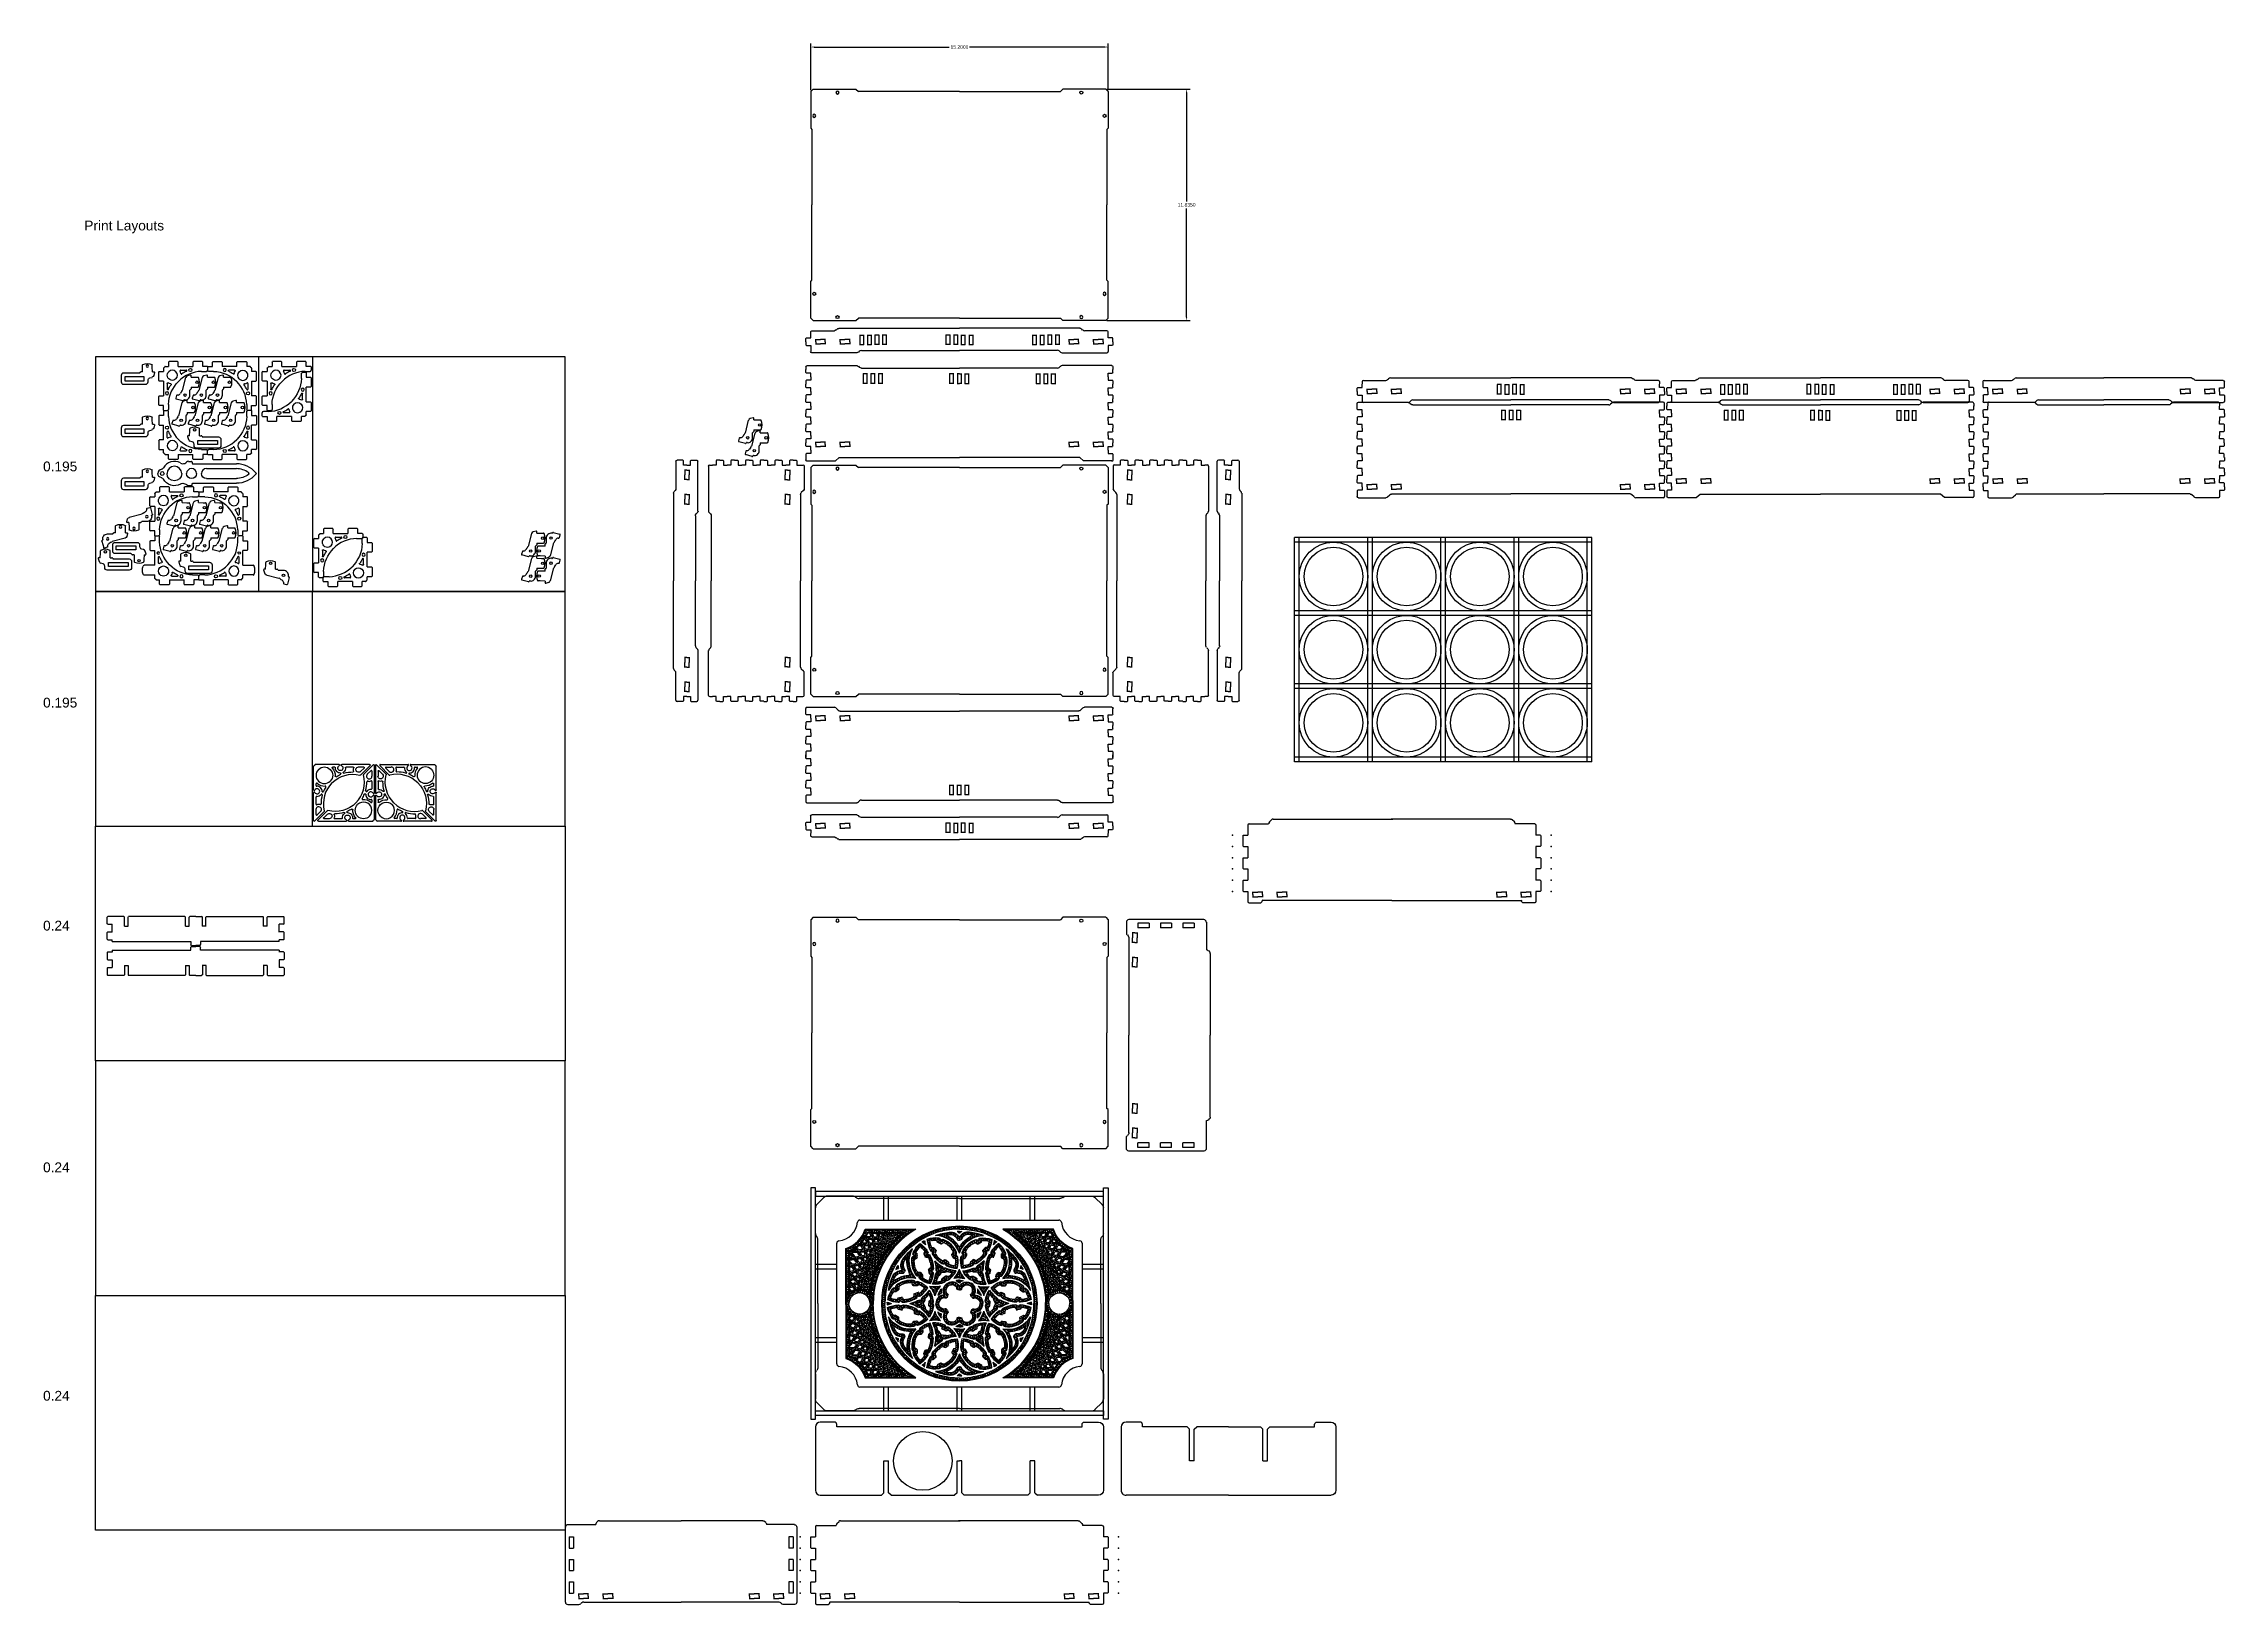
# Model space of a CAD drawing. Header units: inches. Extents: x -1 to 199, y -8 to 72.
# Drawn here: x 87.3 to 198.8, y -8.1 to 71.7 of the extents above; entities that cross this region are included whole.
import ezdxf

# ---------------------------------------------------------------- set-up
doc = ezdxf.new("R2010")
doc.units = ezdxf.units.IN
doc.header["$MEASUREMENT"] = 0
doc.layers.get('Defpoints').update_dxf_attribs({"color": 30})
doc.layers.add('CUT', color=1, linetype='Continuous')
doc.layers.add('ETCH', color=5, linetype='Continuous')
doc.styles.get("Standard").update_dxf_attribs({"font": 'arial.ttf'})
doc.dimstyles.get("Standard").update_dxf_attribs({"dimtxt": 0.18, "dimasz": 0.18, "dimexe": 0.18, "dimexo": 0.0625, "dimgap": 0.09, "dimtad": 0, "dimtih": 1, "dimtoh": 1, "dimdec": 4, "dimzin": 0, "dimdsep": 46, "dimtxsty": 'Standard', "dimcen": 0.09, "dimadec": 0, "dimazin": 0, "dimtfac": 1, "dimtdec": 4, "dimtofl": 0, "dimtmove": 0, "dimatfit": 3, "dimfxl": 1, "dimtolj": 1, "dimtzin": 0, "dimarcsym": 0})
pattern_1 = [(0, (7.61312, -24.82188), (0.09375, 0.05412659), [0.0625, -0.125]), (120, (7.61312, -24.82188), (-0.09375, 0.05412659), [0.0625, -0.125]), (60, (7.61312, -24.82188), (2e-17, 0.10825318), [-0.125, 0.0625])]

msp = doc.modelspace()

# ---------------------------------------------------------------- texts
at = {"layer": 'Defpoints', "char_height": 0.5, "attachment_point": 1}
for s, width, insert in [('Print Layouts', 6.4318709, (89.418, 62.63288)), ('0.195', 2.6796705, (87.311, 50.31545)), ('0.195', 2.6796705, (87.311, 38.23952)), ('0.24', 2.6796705, (87.311, 26.83618)), ('0.24', 2.6796705, (87.311, 14.47796)), ('0.24', 2.6796705, (87.311, 2.79883))]:
    msp.add_mtext_dynamic_manual_height_columns(s, width=width, gutter_width=1, heights=[0], dxfattribs=dict(at, insert=insert))

# ---------------------------------------------------------------- blocks, each defined once
blk = doc.blocks.new('RoseWindow_Segment2')
h = blk.add_hatch()
h.set_pattern_fill('HONEY', color=256, scale=0.5)
h.paths.add_polyline_path([(0, 3.94, 0.131652), (-1.97, 3.41), (-1.91, 3.3, -0.131652), (0, 3.81)])
h = blk.add_hatch()
h.set_pattern_fill('HONEY', color=256, scale=0.5)
h.paths.add_polyline_path([(-0.7, 3.49, -0.013776), (-0.51, 3.53, -0.388017), (-0.09, 3.24), (0, 3.24), (0, 3.37, 0.304021), (-0.52, 3.63, 0.043611), (-1.14, 3.49, -0.294741), (0, 2.61), (0, 2.87, 0.166909)])
h = blk.add_hatch()
h.set_pattern_fill('HONEY', color=5, scale=0.5)
h.set_pattern_definition(pattern_1)
h.paths.add_polyline_path([(0, 3.67, 0.004997), (-0.07, 3.67, -0.037815), (0, 3.61)])
h = blk.add_hatch()
h.set_pattern_fill('HONEY', color=256, scale=0.5)
h.paths.add_polyline_path([(-1.79, 3.21, 0.011181), (-1.84, 3.18), (-1.76, 3.05, -0.021815)])
h = blk.add_hatch()
h.set_pattern_fill('HONEY', color=256, scale=0.5)
h.paths.add_polyline_path([(-1.06, 3.32, 0.127072), (-1.64, 3.27, 0.082841), (-1.49, 2.75, 0.384462), (-1.34, 2.7, 0.310786), (-1.36, 2.52, 0.10182), (-0.88, 2.06, 0.331316), (-0.71, 2.09, 0.361786), (-0.65, 1.94, 0.081475), (-0.13, 1.81, 0.118788), (-0.09, 2.36, 0.356111), (-0.23, 2.46, 0.356111), (-0.17, 2.61, 0.200367), (-0.8, 3.25, 0.326433), (-0.97, 3.19, 0.387869)])
h.paths.add_polyline_path([(-1.14, 3.14), (-0.92, 3.02), (-0.91, 3.04, -0.41857), (-0.74, 3.09, -0.132946), (-0.34, 2.71, -0.445822), (-0.39, 2.53), (-0.4, 2.53), (-0.29, 2.3), (-0.28, 2.31, -0.519094), (-0.19, 2.26, -0.076736), (-0.21, 1.93, -0.051117), (-0.52, 2.01, -0.521796), (-0.55, 2.11), (-0.54, 2.11), (-0.73, 2.27), (-0.75, 2.25, -0.398993), (-0.93, 2.23, -0.06358), (-1.21, 2.5, -0.381687), (-1.2, 2.66), (-1.16, 2.7), (-1.34, 2.88, -0.511364), (-1.44, 2.9, -0.04923), (-1.52, 3.19, -0.077516), (-1.19, 3.23, -0.527973)], flags=16)
h = blk.add_hatch()
h.set_pattern_fill('HONEY', color=256, scale=0.5)
h.set_pattern_definition(pattern_1)
h.paths.add_polyline_path([(-0.7, 1.79, 0.403243), (-0.83, 1.73, 0.213172), (-0.93, 1.91, -0.052235), (-1.24, 2.14), (-1.08, 1.88, 0.010007), (-1.02, 1.84, -0.240281), (-0.96, 1.74), (-0.96, 1.66), (-0.92, 1.6), (-0.69, 1.61, -0.375257), (-0.62, 1.64, 0.034304), (-0.36, 1.58, -0.047832), (-0.49, 1.42, -0.412719), (-0.67, 1.42), (-0.78, 1.35), (-0.72, 1.24, 0.356111), (-0.56, 1.22, 0.123734), (-0.19, 1.66, -0.073431)])
h = blk.add_hatch()
h.set_pattern_fill('HONEY', color=256, scale=0.5)
h.paths.add_polyline_path([(0, 1.72, -0.089688), (-0.24, 1.31, -0.044754), (0, 1.33)])
h = blk.add_hatch()
h.set_pattern_fill('HONEY', color=256, scale=0.5)
h.paths.add_polyline_path([(0, 1.17, 0.028067), (-0.13, 1.16, -0.072161), (0, 1.07)])
h = blk.add_hatch()
h.set_pattern_fill('HONEY', color=256, scale=0.5)
h.paths.add_polyline_path([(-0.59, 1.03), (-0.53, 0.92, -0.378352), (-0.15, 0.84, -0.163322), (-0.13, 0.77), (-0.13, 0.71), (0, 0.71), (0, 0.87, 0.39948)])
for points in [[(-0.97, 3.19, 0.485345), (-1.05, 3.34, 0.129731), (-1.66, 3.28, 0.084713), (-1.5, 2.74, 0.482815), (-1.34, 2.7)], [(0, 2.57, 0.321279), (-1.23, 3.48, -0.049192), (-0.52, 3.65, -0.330437), (0, 3.37)], [(0, 2.61, 0.294741), (-1.14, 3.49, -0.043611), (-0.52, 3.63, -0.304021), (0, 3.37)], [(0, 3.69, 0.008295), (-0.12, 3.69, -0.063398), (0, 3.59)], [(0, 3.67, 0.004997), (-0.07, 3.67, -0.037815), (0, 3.61, -0.037815)], [(-1.84, 3.19, -0.015837), (-1.78, 3.23, 0.03242), (-1.73, 3)], [(-1.84, 3.18, -0.011181), (-1.79, 3.21, 0.021815), (-1.76, 3.05, 0.021815)], [(-0.97, 3.19, 0.387869), (-1.06, 3.32, 0.127072), (-1.64, 3.27, 0.082841), (-1.49, 2.75, 0.384462), (-1.34, 2.7, 0.482815)], [(-1.34, 2.7, 0.393664), (-1.37, 2.51, 0.10182), (-0.89, 2.05, 0.41894), (-0.71, 2.09)], [(-1.34, 2.7, 0.310786), (-1.36, 2.52, 0.10182), (-0.88, 2.06, 0.331316), (-0.71, 2.09, 0.41894)], [(-0.23, 2.46, 0.44711), (-0.15, 2.62, 0.200367), (-0.8, 3.26, 0.410572), (-0.97, 3.19)], [(-0.23, 2.46, 0.356111), (-0.17, 2.61, 0.200367), (-0.8, 3.25, 0.326433), (-0.97, 3.19, 0.410572)], [(-0.71, 2.09, 0.45582), (-0.66, 1.93, 0.083347), (-0.12, 1.8, 0.121441), (-0.08, 2.36, 0.44711), (-0.23, 2.46)], [(-0.71, 2.09, 0.361786), (-0.65, 1.94, 0.081475), (-0.13, 1.81, 0.118788), (-0.09, 2.36, 0.356111), (-0.23, 2.46, 0.44711)], [(-1.26, 2.19, 0.059805), (-0.93, 1.93, -0.285347), (-0.83, 1.73)], [(-1.24, 2.14, 0.052235), (-0.93, 1.91, -0.213172), (-0.83, 1.73)], [(-0.72, 1.24, 0.44711), (-0.55, 1.21, 0.128464), (-0.17, 1.68, -0.076499), (-0.7, 1.81, 0.509774), (-0.83, 1.73)], [(-0.72, 1.24, 0.356111), (-0.56, 1.22, 0.123734), (-0.19, 1.66, -0.073431), (-0.7, 1.79, 0.403243), (-0.83, 1.73, 0.509774)], [(0, 1.31, 0.053489), (-0.28, 1.28, 0.107286), (0, 1.76)], [(0, 1.33, 0.044754), (-0.24, 1.31, 0.089688), (0, 1.72, 0.089688)], [(0, 1.19, 0.039682), (-0.19, 1.17, -0.104136), (0, 1.05)], [(0, 1.17, 0.028067), (-0.13, 1.16, -0.072161), (0, 1.07, -0.072161)]]:
    blk.add_lwpolyline(points, format="xyb")
for centre, radius, start, end in [((0, 0), 3.81, 90, 120), ((-0.38, 0.67), 0.434, 27.6977, 120), ((-0.38, 0.64), 0.446, 31.3057, 118.4086)]:
    blk.add_arc(centre, radius, start, end)
at = {"layer": 'CUT'}
for points in [[(0, 2.87, 0.166909), (-0.7, 3.49, -0.013776), (-0.51, 3.53, -0.355365), (-0.1, 3.28, 0.315695), (-0.04, 3.24), (0, 3.24)], [(-1.08, 1.88, 0.010007), (-1.02, 1.84, -0.240281), (-0.96, 1.74), (-0.96, 1.66)], [(-0.92, 1.6), (-0.72, 1.61, 0.181639), (-0.68, 1.63, -0.285832), (-0.62, 1.64, 0.034304), (-0.36, 1.58, -0.047832), (-0.49, 1.42, -0.337069), (-0.64, 1.4, 0.26348), (-0.7, 1.4), (-0.78, 1.35)], [(0, 0.71), (-0.06, 0.71, -0.412101), (-0.13, 0.77, 0.16147), (-0.15, 0.84, 0.378352), (-0.53, 0.92)]]:
    blk.add_lwpolyline(points, format="xyb", dxfattribs=at)
blk.add_lwpolyline([(-0.32, 2.35), (-0.38, 2.48, -0.327715), (-0.36, 2.55, 0.357523), (-0.34, 2.71, 0.132946), (-0.74, 3.09, 0.364385), (-0.89, 3.06, -0.360185), (-0.97, 3.05), (-1.1, 3.12, -0.257799), (-1.13, 3.17, 0.378291), (-1.19, 3.23, 0.077516), (-1.52, 3.19, 0.04923), (-1.44, 2.9, 0.366846), (-1.37, 2.86, -0.253118), (-1.31, 2.85), (-1.21, 2.74, -0.391925), (-1.2, 2.66, 0.359878), (-1.21, 2.5, 0.06358), (-0.93, 2.23, 0.355692), (-0.77, 2.23, -0.370475), (-0.69, 2.23), (-0.58, 2.14, -0.286021), (-0.56, 2.08, 0.384205), (-0.52, 2.01, 0.051117), (-0.21, 1.93, 0.076736), (-0.19, 2.26, 0.402153), (-0.26, 2.31, -0.305236)], format="xyb", close=True, dxfattribs=at)
blk = doc.blocks.new('Screen_SideRework')
h = blk.add_hatch()
h.set_pattern_fill('HONEY', color=256, scale=0.5, angle=15)
h.set_pattern_definition([(15, (-23.708393, 19.61199), (0.076546554, 0.076546554), [0.0625, -0.125]), (135, (-23.708393, 19.61199), (-0.10456454, 0.02801798), [0.0625, -0.125]), (75, (-23.708393, 19.61199), (-0.02801798, 0.10456454), [-0.125, 0.0625])])
h.paths.add_polyline_path([(2.76, 3.77), (0.32, 3.77, -0.234253), (-0.67, 2.79), (-0.67, 0.21, -0.095804), (-0.54, 0.44), (-0.54, 2.7, 0.206138), (0.4, 3.64), (2.36, 3.64, 0.211645), (0.56, 0.42, -0.089906), (0.67, 0.19, -0.247846)])
h = blk.add_hatch()
h.set_pattern_fill('HONEY', color=256, scale=0.5, angle=15)
h.paths.add_polyline_path([(0.54, 0), (0.67, 0, 1), (-0.67, 0), (-0.54, 0, -1)])
for points in [[(-0.7, 0), (-0.7, 2.81, 0.241965), (0.29, 3.8), (2.88, 3.8, 0.266175), (0.7, 0, 1)], [(-0.68, 0), (-0.68, 2.8, 0.238072), (0.31, 3.79), (2.82, 3.79, 0.262732), (0.68, 0, 1)], [(-0.67, 0), (-0.67, 2.79, 0.234253), (0.32, 3.77), (2.76, 3.77, 0.259389), (0.67, 0, 1)]]:
    blk.add_lwpolyline(points, format="xyb", close=True)
for points in [[(-0.54, 0.39), (-0.54, 2.7, 0.206138), (0.4, 3.64), (2.36, 3.64, 0.214434), (0.56, 0.37, 0.214434)], [(-0.53, 0.41), (-0.53, 2.69, 0.202897), (0.41, 3.63), (2.31, 3.63, 0.21069), (0.54, 0.39, 0.21069)], [(-0.51, 0.43), (-0.51, 2.68, 0.199711), (0.42, 3.61), (2.27, 3.61, 0.207093), (0.53, 0.41, 0.207093)]]:
    blk.add_lwpolyline(points, format="xyb")
at = {"layer": 'CUT'}
blk.add_arc((0, 0), 0.541, 0, 180, dxfattribs=at)
blk = doc.blocks.new('Rework_Cutouts')
for p, q in [((0.53, 3.61), (0.42, 3.61)), ((1.78, 3.61), (1.74, 3.61)), ((-0.51, 2.55), (-0.51, 2.37)), ((-0.51, 2.24), (-0.51, 2.18)), ((-0.51, 1.87), (-0.51, 1.66)), ((-0.51, 1.48), (-0.51, 1.29)), ((-0.51, 1.01), (-0.51, 0.94)), ((-0.51, 0.8), (-0.51, 0.74))]:
    blk.add_line(p, q)
for centre, radius, start, end in [((-1.17, 4.27), 1.72, 332.2157, 337.588), ((-3.25, 1.74), 4, 24.9884, 25.6568), ((0.67, 7.29), 3.87, 265.6407, 268.9571), ((-3.11, 2.3), 3.87, 16.6951, 19.7912), ((-3.11, 2.3), 4, 16.1561, 19.0502), ((1.18, 7.57), 4, 262.6889, 265.583), ((0.67, 7.29), 3.88, 270.8848, 273.3697), ((-2.93, 2.86), 3.88, 8.3694, 10.8543), ((1.18, 7.57), 4, 267.4293, 269.5842), ((-2.93, 2.86), 4, 8.2419, 10.3968), ((0.67, 7.29), 3.87, 275.2226, 277.1524), ((-2.72, 3.4), 3.87, 0.6737, 2.6035), ((1.18, 7.57), 4, 271.3759, 273.0066), ((-2.72, 3.4), 4, 0.9065, 2.5371), ((0.67, 7.29), 3.87, 279.0158, 280.516), ((0.67, 7.29), 4, 278.7319, 279.9321), ((-2.47, 3.92), 3.87, 350.3301, 351.4558), ((-2.47, 3.92), 3.87, 353.397, 354.8972), ((-2.47, 3.92), 4, 351.2863, 352.086), ((0.67, 7.29), 4, 281.8271, 282.6267), ((1.18, 7.57), 4, 274.8188, 276.0191), ((-2.47, 3.92), 4, 353.9809, 355.1812), ((0.67, 7.29), 3.87, 282.4572, 283.583), ((-2.19, 4.43), 3.87, 343.5676, 344.3289), ((-2.19, 4.43), 3.87, 346.417, 347.5428), ((0.67, 7.29), 4, 284.6704, 285.0495), ((-2.19, 4.43), 4, 344.9505, 345.3296), ((0.18, 6.97), 3.87, 292.6673, 293.0327), ((-1.87, 4.92), 3.87, 336.9673, 337.3327), ((-2.19, 4.43), 4, 347.3733, 348.1729), ((0.67, 7.29), 3.87, 285.6711, 286.4324), ((1.18, 7.57), 4, 277.914, 278.0053), ((-1.87, 4.92), 3.87, 339.6545, 340.303), ((-1.51, 5.38), 3.87, 330.3718, 330.4882), ((0.67, 7.29), 4, 287.2065, 287.326), ((0.18, 6.97), 3.87, 295.5987, 295.7152), ((-1.87, 4.92), 4, 338.7609, 338.8805), ((-3.43, 0), 3.88, 37.8192, 41.1575), ((-0.72, 6.23), 3.88, 273.0959, 275.2243), ((-0.72, 6.23), 4, 272.9991, 276.3159), ((-0.28, 6.62), 4, 268.216, 272.4029), ((-3.43, 0), 4, 36.7276, 40.9145), ((-1.17, 4.27), 1.72, 297.5433, 302.4598), ((-0.28, 6.62), 3.87, 268.6678, 271.3112), ((-3.43, 0), 3.88, 32.3473, 35.6636), ((-3.41, 0.58), 3.87, 33.9062, 35.2325), ((-0.72, 6.23), 3.88, 277.3799, 280.6962), ((-1.17, 4.27), 1.72, 306.6219, 311.2346), ((-3.41, 0.58), 4, 32.8145, 35.2109), ((-0.72, 6.23), 4, 278.3411, 281.2352), ((-3.43, 0), 4, 31.8083, 34.7024), ((-3.41, 0.58), 3.88, 28.4342, 31.7506), ((-0.28, 6.62), 3.87, 273.4668, 276.7832), ((0.18, 6.97), 4, 266.9096, 268.4898), ((-0.28, 6.62), 4, 274.428, 277.3221), ((-3.41, 0.58), 4, 27.8953, 30.7894), ((-3.41, 0.58), 3.88, 24.0216, 26.5065), ((-3.35, 1.16), 3.87, 24.5212, 27.8375), ((-1.17, 4.27), 1.72, 318.8546, 326.108), ((-3.35, 1.16), 4, 28.9015, 29.6004), ((-0.72, 6.23), 3.88, 282.624, 285.1089), ((0.18, 6.97), 3.87, 269.5538, 272.8701), ((-0.72, 6.23), 4, 283.0815, 285.2364), ((-3.41, 0.58), 4, 23.8941, 26.0489), ((0.18, 6.97), 4, 270.515, 273.4091), ((-3.35, 1.16), 4, 23.9822, 26.8763), ((-3.35, 1.16), 3.88, 20.1085, 22.5934), ((-1.13, 5.82), 3.88, 290.8748, 292.8046), ((0.67, 7.29), 4, 264.1383, 264.5768), ((-3.25, 1.74), 3.87, 20.6081, 23.9245), ((-0.28, 6.62), 3.88, 278.7109, 281.1958), ((-3.35, 1.16), 3.88, 16.3258, 18.2557), ((-0.28, 6.62), 4, 279.1685, 281.3233), ((-3.35, 1.16), 4, 19.981, 22.1359), ((-0.72, 6.23), 3.88, 286.9617, 288.8916), ((-3.25, 1.74), 3.88, 16.1955, 18.6804), ((0.67, 7.29), 4, 266.6019, 269.496), ((-3.25, 1.74), 4, 20.0692, 22.9633), ((-0.72, 6.23), 4, 287.0281, 288.6587), ((-3.35, 1.16), 4, 16.5587, 18.1893), ((-1.13, 5.82), 3.88, 294.668, 296.1682), ((0.18, 6.97), 3.88, 274.7979, 277.2828), ((-3.25, 1.74), 3.88, 12.4128, 14.3426), ((0.18, 6.97), 4, 275.2554, 277.4103), ((-3.25, 1.74), 4, 16.068, 18.2229), ((-3.25, 1.74), 3.88, 9.0492, 10.5494), ((-0.28, 6.62), 3.88, 283.0487, 284.9785), ((-0.28, 6.62), 4, 283.1151, 284.7457), ((-3.25, 1.74), 4, 12.6456, 14.2762), ((-3.11, 2.3), 3.88, 12.2824, 14.7673), ((-0.72, 6.23), 3.88, 290.755, 292.2551), ((-0.72, 6.23), 4, 290.471, 291.6712), ((-3.25, 1.74), 4, 9.6331, 10.8334), ((-1.13, 5.82), 3.88, 298.1094, 299.2351), ((-3.11, 2.3), 3.88, 8.4998, 10.4296), ((-1.13, 5.82), 4, 297.4792, 298.2789), ((-3.25, 1.74), 4, 6.9385, 7.7382), ((-1.51, 5.38), 3.88, 305.2363, 305.9977), ((-3.11, 2.3), 3.88, 5.1362, 6.6363), ((0.67, 7.29), 4, 271.3424, 273.4972), ((-3.11, 2.3), 4, 12.1549, 14.3098), ((-3.11, 2.3), 3.88, 2.0692, 3.195), ((-3.11, 2.3), 3.88, 359.2197, 359.9811), ((0.18, 6.97), 3.88, 279.1356, 281.0655), ((0.18, 6.97), 4, 279.202, 280.8327), ((-3.11, 2.3), 4, 8.7326, 10.3632), ((-0.28, 6.62), 3.88, 286.8419, 288.3421), ((-0.28, 6.62), 4, 286.5579, 287.7582), ((-3.11, 2.3), 4, 5.7201, 6.9203), ((-0.72, 6.23), 3.88, 294.1963, 295.3221), ((-0.72, 6.23), 4, 293.5662, 294.3659), ((-3.11, 2.3), 4, 3.0254, 3.8251), ((-1.13, 5.82), 3.88, 301.3233, 302.0846), ((-1.13, 5.82), 4, 300.3225, 300.7017), ((-3.11, 2.3), 4, 0.6027, 0.9818), ((-1.51, 5.38), 3.88, 308.3195, 308.6849), ((-2.93, 2.86), 3.88, 352.6194, 352.9849), ((-2.93, 2.86), 3.88, 4.5867, 6.5165), ((-2.93, 2.86), 3.88, 355.3067, 356.068), ((-2.93, 2.86), 3.88, 1.2231, 2.7233), ((-2.93, 2.86), 3.88, 358.1562, 359.2819), ((0.67, 7.29), 4, 275.289, 276.9196), ((-2.93, 2.86), 4, 4.8195, 6.4501), ((-1.51, 5.38), 3.88, 311.2509, 311.3673), ((-1.13, 5.82), 4, 302.8586, 302.9782), ((-2.72, 3.4), 3.88, 346.024, 346.1404), ((0.18, 6.97), 3.88, 282.9289, 284.429), ((-2.93, 2.86), 4, 354.4131, 354.5327), ((0.18, 6.97), 4, 282.6449, 283.8451), ((-2.93, 2.86), 4, 1.807, 3.0073), ((-0.28, 6.62), 3.88, 290.2833, 291.409), ((-2.93, 2.86), 4, 359.1124, 359.9121), ((-0.72, 6.23), 3.88, 297.4102, 298.1716), ((-0.72, 6.23), 4, 296.4095, 296.7886), ((-2.93, 2.86), 4, 356.6896, 357.0688), ((-1.13, 5.82), 3.88, 304.4064, 304.7719), ((-0.28, 6.62), 4, 289.6531, 290.4528), ((-2.72, 3.4), 3.88, 348.7064, 349.0718), ((-2.72, 3.4), 3.88, 351.3936, 352.155), ((-2.72, 3.4), 3.88, 354.2431, 355.3689), ((-2.72, 3.4), 3.88, 357.3101, 358.8103), ((-1.13, 5.82), 3.88, 307.3378, 307.4543), ((-2.72, 3.4), 4, 350.5001, 350.6196), ((-0.72, 6.23), 4, 298.9456, 299.0652), ((-2.47, 3.92), 3.88, 342.1109, 342.2274), ((-0.28, 6.62), 4, 292.4965, 292.8756), ((-2.72, 3.4), 4, 352.7766, 353.1557), ((-0.72, 6.23), 3.87, 300.4934, 300.8588), ((-2.72, 3.4), 4, 355.1994, 355.999), ((-0.28, 6.62), 3.88, 293.4972, 294.2585), ((0.18, 6.97), 4, 285.7401, 286.5398), ((-2.47, 3.92), 3.87, 344.7934, 345.1588), ((-2.72, 3.4), 4, 357.894, 359.0942), ((0.18, 6.97), 3.87, 286.3703, 287.496), ((-2.47, 3.92), 3.88, 347.4806, 348.2419), ((-0.28, 6.62), 4, 295.0326, 295.1521), ((-2.19, 4.43), 3.87, 338.1979, 338.3143), ((-0.72, 6.23), 3.87, 303.4248, 303.5413), ((-2.47, 3.92), 4, 346.587, 346.7066), ((-2.47, 3.92), 4, 348.8635, 349.2427), ((-0.28, 6.62), 3.87, 296.5804, 296.9458), ((0.18, 6.97), 4, 288.5834, 288.9625), ((0.18, 6.97), 3.87, 289.5841, 290.3455), ((-2.19, 4.43), 3.87, 340.8803, 341.2457), ((-0.28, 6.62), 3.87, 299.5118, 299.6282), ((-1.87, 4.92), 3.87, 334.2848, 334.4013), ((-2.19, 4.43), 4, 342.674, 342.7935), ((0.18, 6.97), 4, 291.1195, 291.2391), ((-3.41, -0.58), 4, 40.6406, 43.5808), ((-1.13, 5.82), 4, 278.9341, 280.229), ((-3.35, -1.16), 4, 44.5537, 44.8049), ((-3.35, -1.16), 3.88, 40.1733, 42.9123), ((-1.87, 4.92), 3.88, 290.4838, 292.4353), ((-1.51, 5.38), 3.88, 285.206, 288.5223), ((-1.87, 4.92), 4, 290.0802, 292.9743), ((-3.25, -1.74), 4, 43.5474, 46.4415), ((-3.41, -0.58), 3.88, 36.2603, 39.5766), ((-1.51, 5.38), 4, 286.1672, 289.0612), ((-3.35, -1.16), 4, 39.6344, 42.5285), ((-1.13, 5.82), 3.88, 281.2929, 284.6093), ((-3.35, -1.16), 3.88, 35.7607, 38.2456), ((-1.13, 5.82), 4, 282.2541, 285.1482), ((-3.41, -0.58), 4, 35.7214, 38.6154), ((-1.87, 4.92), 3.88, 294.3631, 296.848), ((-3.41, -0.58), 3.88, 31.8477, 34.3326), ((-1.87, 4.92), 4, 294.8206, 296.9755), ((-3.35, -1.16), 4, 35.6332, 37.7881), ((-1.51, 5.38), 3.88, 290.4501, 292.935), ((-2.19, 4.43), 3.88, 302.6139, 304.5437), ((-3.43, 0), 3.88, 27.9346, 30.4195), ((-1.51, 5.38), 4, 290.9076, 293.0625), ((-3.41, -0.58), 4, 31.7202, 33.875), ((-3.41, -0.58), 3.88, 28.065, 29.9948), ((-1.13, 5.82), 3.88, 286.537, 289.0219), ((-2.19, 4.43), 4, 302.6803, 304.3109), ((-1.87, 4.92), 3.88, 298.7009, 300.6307), ((-1.13, 5.82), 4, 286.9945, 289.1494), ((-3.43, 0), 4, 27.8071, 29.962), ((-3.43, 0), 3.88, 24.1519, 26.0817), ((-1.87, 4.92), 4, 298.7673, 300.3979), ((-3.41, -0.58), 4, 28.2978, 29.9284), ((-3.41, -0.58), 3.88, 24.7014, 26.2016), ((-1.51, 5.38), 3.88, 294.7878, 296.7176), ((-2.19, 4.43), 3.88, 306.4071, 307.9073), ((-3.43, 0), 3.88, 20.7884, 22.2885), ((-1.51, 5.38), 4, 294.8542, 296.4848), ((-3.43, 0), 4, 24.3847, 26.0154), ((-2.19, 4.43), 4, 306.1232, 307.3234), ((-3.41, -0.58), 4, 25.2853, 26.4855), ((-3.41, 0.58), 3.88, 20.2389, 22.1687), ((-2.47, 3.92), 3.88, 313.7616, 314.8873), ((-1.87, 4.92), 3.88, 302.4941, 303.9943), ((-3.43, 0), 3.88, 17.7214, 18.8471), ((-3.41, 0.58), 3.88, 16.8753, 18.3755), ((-1.87, 4.92), 4, 302.2101, 303.4104), ((-3.43, 0), 4, 21.3723, 22.5725), ((-1.13, 5.82), 4, 290.9412, 292.5718), ((-3.41, 0.58), 4, 20.4717, 22.1023), ((-2.19, 4.43), 3.88, 309.8485, 310.9743), ((-1.51, 5.38), 3.88, 298.581, 300.0812), ((-3.41, 0.58), 3.88, 13.8084, 14.9341), ((-2.19, 4.43), 4, 309.2184, 310.018), ((-3.43, 0), 4, 18.6776, 19.4773), ((-2.47, 3.92), 3.88, 316.9754, 317.7368), ((-1.51, 5.38), 4, 298.2971, 299.4973), ((-3.41, 0.58), 4, 17.4592, 18.6594), ((-3.41, 0.58), 3.88, 10.9589, 11.7202), ((-3.35, 1.16), 3.88, 12.9623, 14.4624), ((-1.87, 4.92), 3.88, 305.9355, 307.0612), ((-2.47, 3.92), 4, 315.9747, 316.3539), ((-3.43, 0), 4, 16.2548, 16.634), ((-2.72, 3.4), 3.88, 323.9717, 324.3371), ((-3.41, 0.58), 3.88, 8.2716, 8.637), ((-1.87, 4.92), 4, 305.3053, 306.105), ((-3.41, 0.58), 4, 14.7646, 15.5642), ((-3.35, 1.16), 3.88, 9.8953, 11.021), ((-2.19, 4.43), 3.88, 313.0624, 313.8237), ((-3.35, 1.16), 3.88, 7.0458, 7.8072), ((-2.19, 4.43), 4, 312.0617, 312.4408), ((-3.41, 0.58), 4, 12.3418, 12.7209), ((-2.47, 3.92), 3.88, 320.0586, 320.424), ((-3.35, 1.16), 3.88, 4.3586, 4.724), ((-1.13, 5.82), 4, 294.384, 295.5843), ((-3.35, 1.16), 4, 13.5462, 14.7464), ((-2.72, 3.4), 3.88, 326.9031, 327.0195), ((-3.41, 0.58), 4, 10.0653, 10.1848), ((-2.47, 3.92), 4, 318.5108, 318.6304), ((-3.35, 1.16), 3.88, 1.6761, 1.7926), ((-1.51, 5.38), 3.88, 302.0224, 303.1482), ((-1.51, 5.38), 4, 301.3923, 302.1919), ((-3.35, 1.16), 4, 10.8515, 11.6512), ((-1.87, 4.92), 3.88, 309.1494, 309.9107), ((-3.25, 1.74), 3.88, 5.9823, 7.108), ((-1.87, 4.92), 4, 308.1486, 308.5278), ((-3.35, 1.16), 4, 8.4288, 8.8079), ((-2.19, 4.43), 3.88, 316.1456, 316.511), ((-3.25, 1.74), 3.88, 3.1328, 3.8941), ((-2.47, 3.92), 3.88, 322.99, 323.1065), ((-2.19, 4.43), 4, 314.5978, 314.7173), ((-3.25, 1.74), 3.88, 357.7631, 357.8795), ((-3.25, 1.74), 3.88, 0.4455, 0.811), ((-3.35, 1.16), 4, 6.1522, 6.2718), ((-1.51, 5.38), 4, 304.2356, 304.6147), ((-3.25, 1.74), 4, 4.5157, 4.8949), ((-1.87, 4.92), 3.88, 312.2325, 312.5979), ((-2.19, 4.43), 3.88, 319.077, 319.1934), ((-1.87, 4.92), 4, 310.6847, 310.8043), ((-3.11, 2.3), 3.88, 353.8501, 353.9665), ((-3.25, 1.74), 4, 2.2392, 2.3587), ((-3.11, 2.3), 3.88, 356.5325, 356.8979), ((-1.87, 4.92), 3.88, 315.1639, 315.2804), ((-2.93, 2.86), 3.88, 349.937, 350.0535), ((-1.51, 5.38), 4, 306.7717, 306.8912), ((-3.11, 2.3), 4, 358.3261, 358.4457), ((-3.25, -1.74), 3.88, 44.0864, 45.0204), ((-2.19, 4.43), 3.88, 295.6194, 296.3484), ((-2.19, 4.43), 4, 294.7638, 296.8873), ((-3.11, -2.3), 4, 47.4605, 49.4369), ((-2.47, 3.92), 3.88, 302.1892, 304.6741), ((-3.25, -1.74), 3.88, 39.6737, 42.1586), ((-2.19, 4.43), 3.88, 298.2761, 300.761), ((-2.19, 4.43), 4, 298.7337, 300.8885), ((-3.25, -1.74), 4, 39.5462, 41.7011), ((-2.47, 3.92), 3.88, 306.527, 308.4568), ((-3.35, -1.16), 3.88, 31.978, 33.9078), ((-2.47, 3.92), 4, 306.5933, 308.224), ((-3.25, -1.74), 4, 37.4011, 37.7545), ((0, 0), 0.697, 85.6481, 95.8795), ((-3.35, -1.16), 4, 32.2108, 33.8414), ((-3.35, -1.16), 3.88, 28.6376, 30.1146), ((-2.47, 3.92), 3.88, 310.3202, 311.8203), ((-2.47, 3.92), 4, 310.0362, 311.2364), ((-3.35, -1.16), 4, 29.1983, 30.3986), ((-2.72, 3.4), 3.88, 317.6746, 318.8003), ((-3.41, -0.58), 3.88, 21.6344, 22.7602), ((-2.72, 3.4), 4, 317.0444, 317.8441), ((-3.35, -1.16), 4, 27.1718, 27.3034), ((0, 0), 0.697, 68.9261, 72.4326), ((-3.41, -0.58), 3.88, 18.785, 19.5463), ((-2.93, 2.86), 3.88, 325.2976, 325.5629), ((-2.47, 3.92), 4, 313.1314, 313.9311), ((-3.41, -0.58), 4, 22.5907, 23.3903), ((-2.72, 3.4), 3.88, 320.8885, 321.6498), ((-3.43, 0), 3.88, 14.8719, 15.6333), ((-2.72, 3.4), 4, 319.8878, 320.2669), ((-3.41, -0.58), 4, 20.1679, 20.547), ((-3.43, 0), 3.88, 12.1847, 12.5501), ((-2.93, 2.86), 3.88, 327.8847, 328.2501), ((-2.93, 2.86), 4, 326.3369, 326.4565), ((-3.11, 2.3), 3.88, 334.7291, 334.8456), ((-3.43, 0), 3.88, 9.5022, 9.6187), ((-3.41, -0.58), 4, 17.8914, 18.0109), ((-2.72, 3.4), 4, 322.4239, 322.5434), ((-2.93, 2.86), 3.88, 330.8161, 330.9326), ((-3.41, 0.58), 3.88, 5.5892, 5.7056), ((-3.43, 0), 4, 13.9783, 14.0979)]:
    blk.add_arc(centre, radius, start, end)
blk = doc.blocks.new('Rework_Etch')
for centre, start, end in [((-0.72, 6.23), 273.0468, 318.2639), ((-1.13, 5.82), 279.0771, 325.869), ((-1.51, 5.38), 284.7732, 333.2833), ((-1.87, 4.92), 290.1444, 340.6282), ((-2.19, 4.43), 295.1841, 347.9956), ((-2.47, 3.92), 299.8702, 355.4672), ((-0.28, 6.62), 266.9071, 310.2768), ((0.18, 6.97), 267.8012, 301.5347), ((-2.72, 3.4), 316.4298, 3.1285), ((0.67, 7.29), 264.5999, 291.0186), ((-2.93, 2.86), 325.4745, 11.0815), ((-3.25, 1.74), 348.2609, 25.0107), ((-3.11, 2.3), 333.7081, 19.4642), ((-3.43, 0), 7.4263, 42.1874), ((-3.41, 0.58), 358.1623, 35.205), ((-3.35, 1.16), 352.1739, 29.3019), ((-3.41, -0.58), 17.5531, 42.6166), ((-3.35, -1.16), 27.9758, 43.8818), ((-3.25, -1.74), 37.8979, 45.9222), ((-3.11, -2.3), 46.6981, 48.6539)]:
    blk.add_arc(centre, 3.94, start, end)
blk = doc.blocks.new('CornerBrace')
for p, q in [((0.08, 0), (0.25, 0)), ((0.25, 0.22), (0.28, 0.25)), ((0.25, 0.22), (0.25, 0)), ((0.72, 0.25), (0.28, 0.25)), ((0.72, 0.25), (0.75, 0.22)), ((0.75, 0), (0.75, 0.22)), ((0.75, 0), (1.5, 0)), ((1.5, 0.22), (1.53, 0.25)), ((1.5, 0.22), (1.5, 0)), ((1.97, 0.25), (1.53, 0.25)), ((1.97, 0.25), (2, 0.22)), ((2, 0), (2, 0.22)), ((2.23, 0), (2, 0)), ((0.87, -0.19), (1.16, -0.19)), ((1.94, -0.25), (2.19, -0.25)), ((2.25, -0.02), (2.25, -0.19))]:
    blk.add_line(p, q)
blk.add_circle((1.37, -0.18), 0.0781)
for centre, radius, start, end in [((0.08, -0.02), 0.0156, 90, 168.463), ((2.23, -0.02), 0.0156, 0, 90), ((0, 0), 0.0625, 315, 348.463), ((0.45, -0.45), 0.259, 315, 135), ((2, -2), 1.75, 91.9761, 135), ((0.87, -0.22), 0.0312, 90, 208.4852), ((0.45, -0.45), 0.447, 10.8768, 28.4852), ((0.92, -0.36), 0.0312, 190.8768, 303.4062), ((2, -2), 1.94, 115.2088, 123.4062), ((1.16, -0.22), 0.0312, 295.2088, 90), ((2.19, -0.19), 0.0625, 271.9761, 0)]:
    blk.add_arc(centre, radius, start, end)
blk = doc.blocks.new('CornerBrace_Full')
at = {"color": 0, "xscale": -1}
blk.add_blockref('CornerBrace', (0, 0), dxfattribs=at)
at = {"color": 0, "rotation": 270}
blk.add_blockref('CornerBrace', (0, 0), dxfattribs=at)
blk = doc.blocks.new('DiceDivider_Half')
for p, q in [((-4.49, -0.2), (-4.52, -0.23)), ((-4.52, -0.57), (-4.52, -0.23)), ((-4.49, -0.6), (-4.52, -0.57)), ((-4.49, -0.99), (-4.52, -1.02)), ((-4.52, -1.37), (-4.52, -1.02)), ((-3.68, -0.2), (-4.49, -0.2)), ((-4.49, -0.6), (-4.27, -0.6)), ((-4.49, -0.99), (-4.27, -0.99)), ((-4.27, -1), (-4.27, -0.6)), ((-3.65, -0.23), (-3.68, -0.2)), ((-3.65, -0.7), (-3.65, -0.23)), ((-3.65, -0.7), (-3.45, -0.7)), ((-3.46, -0.23), (-3.43, -0.2)), ((-3.46, -0.7), (-3.46, -0.23)), ((-0.55, -0.2), (-3.43, -0.2)), ((-0.52, -0.23), (-0.55, -0.2)), ((-0.53, -0.7), (-0.33, -0.7)), ((-0.52, -0.7), (-0.52, -0.23)), ((-0.34, -0.23), (-0.3, -0.2)), ((-0.34, -0.7), (-0.34, -0.23)), ((0, -0.2), (-0.3, -0.2)), ((-4.49, -1.4), (-4.52, -1.37)), ((-4.49, -1.4), (-4.27, -1.4)), ((-4.27, -1.48), (-4.27, -1.39)), ((-4.27, -1.48), (-0.25, -1.48)), ((-0.25, -1.48), (-0.25, -1.64)), ((-0.22, -1.68), (-0.25, -1.64)), ((-0.22, -1.68), (0, -1.68))]:
    blk.add_line(p, q)
blk = doc.blocks.new('DiceDivider_Full')
at = {"color": 30, "true_color": 0xf8991e}
blk.add_blockref('DiceDivider_Half', (0, 0.2), dxfattribs=at)
at = {"color": 30, "true_color": 0xf8991e, "xscale": -1}
blk.add_blockref('DiceDivider_Half', (0, 0.2), dxfattribs=at)
blk = doc.blocks.new('TrayBottom_Quarter')
for p, q in [((-7.36, 3.59), (-7.36, 4.89)), ((-7.29, 5.06), (-6.93, 5.42)), ((-5.46, 5.49), (-6.76, 5.49)), ((0, 5.37), (-5.13, 5.37)), ((-7.23, 0), (-7.23, 3.26))]:
    blk.add_line(p, q)
for centre, start, end in [((-7.11, 4.89), 135, 180), ((-6.76, 5.24), 90, 135), ((-5.46, 5.24), 48.5904, 90), ((-5.13, 5.62), 228.5904, 270), ((-7.11, 3.59), 180, 221.4096), ((-7.48, 3.26), 0, 41.4096)]:
    blk.add_arc(centre, 0.25, start, end)
blk = doc.blocks.new('TrayBottom_Full')
at = {"color": 1}
blk.add_blockref('TrayBottom_Quarter', (0, 0), dxfattribs=at)
at = {"color": 1, "xscale": -1}
blk.add_blockref('TrayBottom_Quarter', (0, 0), dxfattribs=at)
at = {"color": 1, "xscale": -1, "rotation": 180}
blk.add_blockref('TrayBottom_Quarter', (0, 0), dxfattribs=at)
at = {"color": 1, "rotation": 180}
blk.add_blockref('TrayBottom_Quarter', (0, 0), dxfattribs=at)
blk = doc.blocks.new('BraceHole_Quarter')
at = {"color": 0}
for p, q in [((-0.260625, 0.115), (0, 0.115)), ((-0.245, 0), (-0.245, 0.130625))]:
    blk.add_line(p, q, dxfattribs=at)
blk = doc.blocks.new('BraceHole')
at = {"color": 0}
blk.add_blockref('BraceHole_Quarter', (0, 0), dxfattribs=at)
at = {"color": 0, "xscale": -1, "rotation": 180}
blk.add_blockref('BraceHole_Quarter', (0, 0), dxfattribs=at)
at = {"color": 0, "xscale": -1}
blk.add_blockref('BraceHole_Quarter', (0, 0), dxfattribs=at)
at = {"color": 0, "rotation": 180}
blk.add_blockref('BraceHole_Quarter', (0, 0), dxfattribs=at)
blk = doc.blocks.new('BraceHoles')
at = {"color": 0}
for p in [(0.5, 0), (1.75, 0)]:
    blk.add_blockref('BraceHole', p, dxfattribs=at)
blk = doc.blocks.new('InteriorBox_Side')
for p, q in [((-5.92, 3.95), (-5.92, 0.12)), ((-5.79, 4.08), (-4.36, 4.08)), ((-5.73, 3.46), (-5.5, 3.46)), ((-5.73, 3.46), (-5.73, 2.88)), ((-5.5, 3.46), (-5.5, 2.88)), ((-4.36, 4.09), (-4.36, 4.08)), ((-4.33, 4.18), (-4.27, 4.24)), ((-4.18, 4.27), (0, 4.27)), ((-5.73, 2.88), (-5.5, 2.88)), ((-5.73, 2.3), (-5.73, 1.73)), ((-5.73, 2.3), (-5.5, 2.3)), ((-5.5, 2.3), (-5.5, 1.73)), ((-5.73, 1.73), (-5.5, 1.73)), ((-5.73, 1.15), (-5.5, 1.15)), ((-5.73, 1.15), (-5.73, 0.58)), ((-5.5, 1.15), (-5.5, 0.58)), ((-5.79, 0), (-5.22, 0)), ((-5.73, 0.58), (-5.5, 0.58)), ((-5.13, 0.04), (-5.08, 0.09)), ((-4.99, 0.12), (0, 0.12))]:
    blk.add_line(p, q)
for centre, start, end in [((-5.79, 3.95), 90, 180), ((-4.24, 4.09), 135, 180), ((-4.18, 4.15), 90, 135), ((-5.79, 0.12), 180, 270), ((-5.22, 0.12), 270, 315), ((-4.99, 0), 90, 135)]:
    blk.add_arc(centre, 0.125, start, end)
blk.add_blockref('BraceHoles', (-5.49, 0.42))
blk = doc.blocks.new('InnerTray_Side')
blk.add_blockref('InteriorBox_Side', (0, -0.125))
at = {"xscale": -1}
blk.add_blockref('InteriorBox_Side', (0, -0.125), dxfattribs=at)
blk = doc.blocks.new('InternalBox_Back')
for p, q in [((-6.26, 2.13), (-6.15, 2.24)), ((-6.07, 2.27), (0.04, 2.27)), ((-7.61, 1.43), (-7.58, 1.46)), ((-7.61, 1.43), (-7.61, 0.91)), ((-7.58, 1.46), (-7.36, 1.46)), ((-7.36, 1.97), (-7.36, 1.46)), ((-7.3, 2.03), (-6.3, 2.03)), ((-6.3, 2.03), (-6.3, 2.04)), ((-7.61, 0.91), (-7.58, 0.88)), ((-7.61, 0.27), (-7.58, 0.3)), ((-7.61, 0.27), (-7.61, -0.24)), ((-7.58, 0.88), (-7.36, 0.88)), ((-7.58, 0.3), (-7.36, 0.3)), ((-7.36, 0.88), (-7.36, 0.3)), ((-7.61, -0.24), (-7.58, -0.27)), ((-7.61, -0.88), (-7.58, -0.85)), ((-7.61, -0.88), (-7.61, -1.39)), ((-7.58, -0.27), (-7.36, -0.27)), ((-7.58, -0.85), (-7.36, -0.85)), ((-7.36, -0.27), (-7.36, -0.85)), ((-7.61, -1.39), (-7.58, -1.42)), ((-7.58, -1.42), (-7.36, -1.42)), ((-7.36, -1.42), (-7.36, -1.94)), ((-7.3, -2), (-6.7, -2)), ((-6.7, -2), (-6.63, -1.94)), ((-6.63, -1.94), (-6.63, -1.91)), ((0, -1.88), (-6.6, -1.88))]:
    blk.add_line(p, q)
for centre, radius, start, end in [((-6.07, 2.15), 0.125, 90, 135), ((-7.3, 1.97), 0.0625, 90, 180), ((-6.17, 2.04), 0.125, 135, 180), ((-7.3, -1.94), 0.0625, 180, 270), ((-6.6, -1.91), 0.0312, 90, 180)]:
    blk.add_arc(centre, radius, start, end)
at = {"layer": 'CUT', "color": 30, "true_color": 0xf8991e}
for p in [(-8.14, 1.46), (-8.14, 0.88), (-8.14, 0.3), (-8.14, -0.27), (-8.14, -0.85), (-8.14, -1.42)]:
    blk.add_point(p, dxfattribs=at)
blk.add_blockref('BraceHoles', (-7.36, -1.58))
blk = doc.blocks.new('InnerTray_Back')
blk.add_blockref('InternalBox_Back', (0.4875, 0.1875))
at = {"xscale": -1}
blk.add_blockref('InternalBox_Back', (0.4875, 0.1875), dxfattribs=at)
blk = doc.blocks.new('Dovetail_Half')
for p, q in [((-0.25, 0.21375), (-0.25, 0.375)), ((-0.25, 0.21375), (-0.21875, 0.1825)), ((0, 0.1825), (-0.21875, 0.1825)), ((0, 0), (0, 0.1825))]:
    blk.add_line(p, q)
blk = doc.blocks.new('Bottom_Front_Half')
for p, q in [((5.01, 4.75), (0, 4.75)), ((5.16, 4.84), (5.1, 4.79)), ((7.79, 4.88), (5.25, 4.88)), ((7.85, 4.69), (7.85, 4.82)), ((7.85, 2.44), (7.85, 2.57)), ((6.1, 0.19), (0, 0.19)), ((6.3, 0.04), (6.19, 0.15)), ((7.79, 0), (6.39, 0)), ((7.85, 0.19), (7.85, 0.06))]:
    blk.add_line(p, q)
for centre, radius, start, end in [((5.01, 4.87), 0.125, 270, 315), ((5.25, 4.75), 0.125, 90, 135), ((7.79, 4.82), 0.0625, 0, 90), ((6.1, 0.06), 0.125, 45, 90), ((6.39, 0.12), 0.125, 225, 270), ((7.79, 0.06), 0.0625, 270, 0)]:
    blk.add_arc(centre, radius, start, end)
at = {"xscale": -1}
for name, p in [('Dovetail_Half', (7.6, 4.31)), ('Dovetail_Half', (7.6, 3.56)), ('Dovetail_Half', (7.6, 2.81)), ('Dovetail_Half', (7.6, 2.06)), ('Dovetail_Half', (7.6, 1.31)), ('BraceHoles', (7.6, 0.56)), ('Dovetail_Half', (7.6, 0.56))]:
    blk.add_blockref(name, p, dxfattribs=at)
at = {"rotation": 180}
for p in [(7.6, 4.31), (7.6, 3.56), (7.6, 2.81), (7.6, 2.06), (7.6, 1.31), (7.6, 0.56)]:
    blk.add_blockref('Dovetail_Half', p, dxfattribs=at)
blk = doc.blocks.new('HingeHole')
for p, q in [((0.110625, 0.495), (-0.110625, 0.495)), ((0.110625, 0.005), (-0.110625, 0.005)), ((-0.095, 0.510625), (-0.095, -0.010625)), ((0.095, 0.510625), (0.095, -0.010625))]:
    blk.add_line(p, q)
blk = doc.blocks.new('Bottom_Front_Full')
at = {"xscale": -1}
blk.add_blockref('Bottom_Front_Half', (0, 0), dxfattribs=at)
for name, p in [('HingeHole', (-0.39, 3.96875)), ('HingeHole', (0, 3.96875)), ('Bottom_Front_Half', (0, 0)), ('HingeHole', (0.39, 3.96875))]:
    blk.add_blockref(name, p)
blk = doc.blocks.new('Dovetail_Out_Half')
for p, q in [((-0.01, 0.16125), (0.02125, 0.1925)), ((-0.01, 0), (-0.01, 0.16125)), ((0.02125, 0.1925), (0.24, 0.1925)), ((0.24, 0.1925), (0.24, 0.375))]:
    blk.add_line(p, q)
blk = doc.blocks.new('Lid_Front_Half')
for p, q in [((-6.16, 0), (0, 0)), ((-7.6, -0.19), (-7.6, -0.31)), ((-7.6, -1.06), (-7.6, -1.19)), ((-7.54, -0.13), (-6.39, -0.13)), ((-6.3, -0.09), (-6.25, -0.04)), ((-5.25, -1.26), (-7.54, -1.26)), ((-5.1, -1.16), (-5.16, -1.22)), ((-5.01, -1.13), (0, -1.13))]:
    blk.add_line(p, q)
for centre, radius, start, end in [((-7.54, -0.19), 0.0625, 90, 180), ((-6.39, 0), 0.125, 270, 315), ((-6.16, -0.13), 0.125, 90, 135), ((-7.54, -1.19), 0.0625, 180, 270), ((-5.25, -1.13), 0.125, 270, 315), ((-5.01, -1.25), 0.125, 90, 135)]:
    blk.add_arc(centre, radius, start, end)
blk.add_blockref('Dovetail_Out_Half', (-7.84, -0.69))
at = {"xscale": -1, "rotation": 180}
for name, p in [('Dovetail_Out_Half', (-7.84, -0.69)), ('BraceHoles', (-7.6, -0.69)), ('HingeHole', (-0.59, -0.34))]:
    blk.add_blockref(name, p, dxfattribs=at)
at = {"rotation": 180}
blk.add_blockref('HingeHole', (-0.19, -0.34), dxfattribs=at)
blk = doc.blocks.new('Lid_Top_Front')
blk.add_blockref('Lid_Front_Half', (0, 1.25))
at = {"xscale": -1}
blk.add_blockref('Lid_Front_Half', (0, 1.25), dxfattribs=at)
blk = doc.blocks.new('Bottom_Back_Half')
for p, q in [((5.01, 5.84), (0, 5.84)), ((5.16, 5.93), (5.1, 5.87)), ((7.79, 5.97), (5.25, 5.97)), ((7.85, 5.9), (7.85, 5.77)), ((0, 5.55), (0.11, 5.55)), ((0.11, 5.06), (0, 5.06)), ((0.09, 5.56), (0.09, 5.04)), ((6.15, 1.27), (0, 1.27)), ((6.34, 1.09), (6.15, 1.27)), ((7.85, 1.27), (7.85, 1.15)), ((7.79, 1.09), (6.34, 1.09))]:
    blk.add_line(p, q)
for centre, radius, start, end in [((5.01, 5.96), 0.125, 270, 315), ((5.25, 5.84), 0.125, 90, 135), ((7.79, 5.9), 0.0625, 0, 90), ((7.79, 1.15), 0.0625, 270, 0)]:
    blk.add_arc(centre, radius, start, end)
at = {"xscale": -1}
for name, p in [('Dovetail_Half', (7.6, 5.4)), ('Dovetail_Half', (7.6, 4.65)), ('Dovetail_Half', (7.6, 3.9)), ('Dovetail_Half', (7.6, 3.15)), ('Dovetail_Half', (7.6, 2.4)), ('BraceHoles', (7.6, 1.94)), ('Dovetail_Half', (7.6, 1.65))]:
    blk.add_blockref(name, p, dxfattribs=at)
at = {"rotation": 180}
for name, p in [('HingeHole', (0.39, 5.55)), ('HingeHole', (4.03, 5.55)), ('HingeHole', (4.42, 5.55)), ('HingeHole', (4.81, 5.55)), ('Dovetail_Half', (7.6, 5.4)), ('Dovetail_Half', (7.6, 4.65)), ('Dovetail_Half', (7.6, 3.9)), ('Dovetail_Half', (7.6, 3.15)), ('Dovetail_Half', (7.6, 2.4)), ('Dovetail_Half', (7.6, 1.65))]:
    blk.add_blockref(name, p, dxfattribs=at)
blk = doc.blocks.new('Bottom_Back_Full')
at = {"xscale": -1}
blk.add_blockref('Bottom_Back_Half', (0, -1.375), dxfattribs=at)
blk.add_blockref('Bottom_Back_Half', (0, -1.375))
blk = doc.blocks.new('Lid_Top_Back_Half')
for p, q in [((-5.25, 0.01), (-7.54, 0.01)), ((-7.6, -0.19), (-7.6, -0.06)), ((-7.6, -0.94), (-7.6, -1.06)), ((-5.1, -0.09), (-5.16, -0.03)), ((-5.01, -0.12), (0, -0.12)), ((-7.54, -1.12), (-6.39, -1.12)), ((-6.3, -1.16), (-6.25, -1.21)), ((-6.16, -1.25), (0, -1.25))]:
    blk.add_line(p, q)
for centre, radius, start, end in [((-7.54, -0.06), 0.0625, 90, 180), ((-5.25, -0.12), 0.125, 45, 90), ((-7.54, -1.06), 0.0625, 180, 270), ((-5.01, 0), 0.125, 225, 270), ((-6.39, -1.25), 0.125, 45, 90), ((-6.16, -1.12), 0.125, 225, 270)]:
    blk.add_arc(centre, radius, start, end)
blk.add_blockref('Dovetail_Out_Half', (-7.84, -0.56))
at = {"xscale": -1, "rotation": 180}
for name, p in [('Dovetail_Out_Half', (-7.84, -0.56)), ('BraceHoles', (-7.6, -0.56)), ('HingeHole', (-4.22, -0.41)), ('HingeHole', (-3.83, -0.41)), ('HingeHole', (-0.59, -0.41)), ('HingeHole', (-0.19, -0.41))]:
    blk.add_blockref(name, p, dxfattribs=at)
at = {"rotation": 180}
for p in [(-5, -0.41), (-4.61, -0.41)]:
    blk.add_blockref('HingeHole', p, dxfattribs=at)
blk = doc.blocks.new('Lid_Top_Back')
blk.add_blockref('Lid_Top_Back_Half', (0, 0))
at = {"xscale": -1}
blk.add_blockref('Lid_Top_Back_Half', (0, 0), dxfattribs=at)
blk = doc.blocks.new('Lid_Face_Quarter')
for p, q in [((-0.84, 4.82), (4.32, 4.82)), ((4.45, 4.95), (4.32, 4.82)), ((6.64, 4.95), (4.45, 4.95)), ((6.64, 4.95), (6.76, 4.82)), ((6.76, 4.82), (6.76, 2.95)), ((6.76, 2.95), (6.7, 2.89))]:
    blk.add_line(p, q)
blk.add_lwpolyline([(6.7, 2.89), (6.7, -0.97)])
for centre in [(5.39, 4.77), (6.58, 3.58)]:
    blk.add_circle(centre, 0.0781)
blk = doc.blocks.new('Lid_Face_Full')
at = {"xscale": -1}
blk.add_blockref('Lid_Face_Quarter', (0, 0), dxfattribs=at)
blk.add_blockref('Lid_Face_Quarter', (1.68, 0))
at = {"rotation": 180}
blk.add_blockref('Lid_Face_Quarter', (0, -1.94), dxfattribs=at)
at = {"xscale": -1, "rotation": 180}
blk.add_blockref('Lid_Face_Quarter', (1.68, -1.94), dxfattribs=at)
blk = doc.blocks.new('Bottom_Side_Half')
for p, q in [((-5.92, 4.82), (-5.92, 4.69)), ((-5.86, 4.88), (-3.56, 4.88)), ((-3.48, 4.84), (-3.42, 4.79)), ((-3.33, 4.75), (0, 4.75)), ((-5.92, 0.19), (-5.92, 0.06)), ((-5.86, 0), (-4.71, 0)), ((-4.62, 0.04), (-4.51, 0.15)), ((-4.42, 0.19), (0, 0.19))]:
    blk.add_line(p, q)
for centre, radius, start, end in [((-5.86, 4.82), 0.0625, 90, 180), ((-3.56, 4.75), 0.125, 45, 90), ((-3.33, 4.87), 0.125, 225, 270), ((-5.86, 0.06), 0.0625, 180, 270), ((-4.71, 0.12), 0.125, 270, 315), ((-4.42, 0.06), 0.125, 90, 135)]:
    blk.add_arc(centre, radius, start, end)
for name, p in [('Dovetail_Out_Half', (-6.16, 4.31)), ('Dovetail_Out_Half', (-6.16, 3.56)), ('Dovetail_Out_Half', (-6.15, 2.81)), ('Dovetail_Out_Half', (-6.15, 2.06)), ('Dovetail_Out_Half', (-6.16, 1.31)), ('Dovetail_Out_Half', (-6.16, 0.56)), ('BraceHoles', (-5.91, 0.85))]:
    blk.add_blockref(name, p)
at = {"xscale": -1, "rotation": 180}
for p in [(-6.16, 4.31), (-6.15, 3.56), (-6.15, 2.81), (-6.16, 2.06), (-6.16, 1.31), (-6.16, 0.56)]:
    blk.add_blockref('Dovetail_Out_Half', p, dxfattribs=at)
blk = doc.blocks.new('Bottom_Side_Full')
at = {"color": 1}
blk.add_blockref('Bottom_Side_Half', (0, 0), dxfattribs=at)
at = {"color": 1, "xscale": -1}
blk.add_blockref('Bottom_Side_Half', (0, 0), dxfattribs=at)
blk = doc.blocks.new('Lid_Side_Half')
for p, q in [((0, 3.56), (0, 6.11)), ((0.19, 6.17), (0.06, 6.17)), ((0.94, 6.17), (1.06, 6.17)), ((1.12, 6.11), (1.12, 4.71)), ((1.16, 4.62), (1.21, 4.57)), ((1.25, 4.48), (1.25, 0)), ((0.09, 3.42), (0.03, 3.48)), ((0.12, 3.33), (0.12, 0))]:
    blk.add_line(p, q)
for centre, radius, start, end in [((0.06, 6.11), 0.0625, 90, 180), ((1.06, 6.11), 0.0625, 0, 90), ((1.25, 4.71), 0.125, 180, 225), ((1.12, 4.48), 0.125, 0, 45), ((0.12, 3.56), 0.125, 180, 225), ((0, 3.33), 0.125, 0, 45)]:
    blk.add_arc(centre, radius, start, end)
at = {"xscale": -1, "rotation": 90}
for name in ['Dovetail_Half', 'BraceHoles']:
    blk.add_blockref(name, (0.56, 5.92), dxfattribs=at)
at = {"rotation": 270}
blk.add_blockref('Dovetail_Half', (0.56, 5.92), dxfattribs=at)
blk = doc.blocks.new('Lid_Side')
blk.add_blockref('Lid_Side_Half', (0, 0))
at = {"xscale": -1, "rotation": 180}
blk.add_blockref('Lid_Side_Half', (0, 0), dxfattribs=at)
blk = doc.blocks.new('Key')
at = {"color": 0}
for p, q in [((0.72, 0.62), (0.87, 0.62)), ((0.91, 0.59), (0.91, 0.52)), ((0.92, 0.5), (3.17, 0.5)), ((1.64, 0.26), (3.17, 0.26))]:
    blk.add_line(p, q, dxfattribs=at)
for centre, radius, start, end in [((-0.62, 0), 0.219, 97.1808, 180), ((-0.62, 0), 0.0938, 0, 180), ((-0.67, 0.34), 0.125, 277.1808, 332.9519), ((0, 0), 0.625, 59.6389, 152.9519), ((0, 0), 0.375, 0, 180), ((0.44, 0.75), 0.25, 239.6389, 270), ((0.44, 0.75), 0.25, 270, 317.1564), ((0.88, 0), 0.255, 0, 180), ((0.72, 0.5), 0.125, 90, 137.1564), ((0.87, 0.59), 0.0312, 0, 90), ((0.92, 0.52), 0.0156, 180, 270), ((1.64, 0), 0.255, 90, 180), ((3.17, -0.8), 1.3, 39.9853, 90), ((3.17, -0.8), 1.05, 53.6274, 90), ((3.75, 0), 0.0625, 0, 53.6274), ((4.12, 0), 0.0625, 0, 39.9853)]:
    blk.add_arc(centre, radius, start, end, dxfattribs=at)
blk = doc.blocks.new('Key_Full')
blk.add_blockref('Key', (0, 0))
at = {"xscale": -1, "rotation": 180}
blk.add_blockref('Key', (0, 0), dxfattribs=at)
blk = doc.blocks.new('CornerBrace_Special_Half')
for p, q in [((-2.23, 0), (-2, 0)), ((-1.97, 0.25), (-2, 0.22)), ((-2, 0), (-2, 0.22)), ((-1.97, 0.25), (-1.53, 0.25)), ((-1.5, 0.22), (-1.53, 0.25)), ((-1.5, 0.22), (-1.5, 0)), ((-0.75, 0), (-0.75, 0.53)), ((-0.25, 0.53), (-0.25, 0)), ((-0.08, 0), (-0.25, 0)), ((-2.25, -0.02), (-2.25, -0.19)), ((-1.94, -0.25), (-2.19, -0.25)), ((-0.75, 0), (-1.5, 0)), ((-0.87, -0.19), (-1.16, -0.19))]:
    blk.add_line(p, q)
blk.add_circle((-1.37, -0.18), 0.0625)
for centre, radius, start, end in [((-2.23, -0.02), 0.0156, 90, 180), ((-0.69, 0.53), 0.0625, 109.4712, 180), ((-0.5, 0), 0.625, 70.5288, 109.4712), ((-0.31, 0.53), 0.0625, 0, 70.5288), ((-0.08, -0.02), 0.0156, 11.537, 90), ((-2.19, -0.19), 0.0625, 180, 268.0239), ((-2, -2), 1.75, 45, 88.0239), ((-1.16, -0.22), 0.0312, 90, 244.7912), ((-2, -2), 1.94, 56.5938, 64.7912), ((-0.92, -0.36), 0.0312, 236.5938, 349.1232), ((-0.45, -0.45), 0.447, 151.5148, 169.1232), ((-0.87, -0.22), 0.0312, 331.5148, 90), ((-0.45, -0.45), 0.259, 45, 225), ((0, 0), 0.0625, 191.537, 225)]:
    blk.add_arc(centre, radius, start, end)
blk = doc.blocks.new('CornerBrace_Special_Full')
blk.add_blockref('CornerBrace_Special_Half', (0, 0))
at = {"rotation": 270}
blk.add_blockref('CornerBrace', (0, 0), dxfattribs=at)
blk = doc.blocks.new('HingeTop')
for p, q in [((-0.52, 0.24), (-0.69, -0.42)), ((-0.28, 0.36), (-0.43, 0.32)), ((-0.24, 0.26), (-0.24, 0.33)), ((-0.24, 0.26), (0, 0.25)), ((0, 0.25), (0.11, 0.25)), ((-0.98, -0.68), (-1.02, -0.82)), ((-0.66, -0.95), (-1, -0.86)), ((-0.91, -0.66), (-0.95, -0.66)), ((-0.62, -0.93), (-0.63, -0.93)), ((-0.3, -0.66), (-0.3, -0.41)), ((-0.27, -0.37), (-0.27, -0.37)), ((-0.24, -0.25), (0, -0.25)), ((-0.24, -0.25), (-0.24, -0.34)), ((0, -0.25), (0.11, -0.25))]:
    blk.add_line(p, q)
for centre in [(0.06, 0), (-0.55, -0.66)]:
    blk.add_circle(centre, 0.0625)
for centre, radius, start, end in [((-0.39, 0.2), 0.125, 105, 165), ((-0.27, 0.33), 0.0312, 0, 105), ((0.11, 0.22), 0.0312, 25.9445, 90), ((-0.34, 0), 0.531, 334.0555, 25.9445), ((-0.99, -0.83), 0.0312, 165, 255), ((-0.95, -0.69), 0.0312, 90, 165), ((-0.91, -0.53), 0.125, 270, 340.5288), ((-0.55, -0.66), 0.25, 133.5947, 160.5288), ((-0.81, -0.38), 0.125, 313.5947, 345), ((-0.66, -0.92), 0.0312, 255, 345), ((-0.59, -0.93), 0.0312, 81.3794, 165), ((-0.55, -0.66), 0.25, 261.3794, 0), ((-0.27, -0.41), 0.0312, 90, 180), ((-0.27, -0.34), 0.0312, 270, 0), ((0.11, -0.22), 0.0312, 270, 334.0555)]:
    blk.add_arc(centre, radius, start, end)
blk = doc.blocks.new('Latch')
for p, q in [((-0.28, 0.36), (-0.43, 0.32)), ((-0.24, 0.26), (-0.24, 0.33)), ((-0.24, 0.26), (0, 0.25)), ((0, 0.25), (0.11, 0.25)), ((-0.27, -0.37), (-0.27, -0.37)), ((-0.24, -0.25), (0, -0.25)), ((-0.24, -0.25), (-0.24, -0.34)), ((0, -0.25), (0.11, -0.25))]:
    blk.add_line(p, q)
blk.add_lwpolyline([(-0.3, -0.41), (-0.3, -1.22, -0.414214), (-0.43, -1.34), (-0.75, -1.34, -0.414214), (-0.87, -1.22), (-0.87, -0.09, -0.414214), (-0.75, 0.03), (-0.67, 0.03, 0.339454), (-0.55, 0.12), (-0.52, 0.24)], format="xyb")
blk.add_lwpolyline([(-0.69, -1.16), (-0.69, -0.16), (-0.49, -0.16), (-0.49, -1.16)], close=True)
blk.add_circle((0.06, 0), 0.0625)
for centre, radius, start, end in [((-0.39, 0.2), 0.125, 105, 165), ((-0.27, 0.33), 0.0312, 0, 105), ((0.11, 0.22), 0.0312, 25.9445, 90), ((-0.34, 0), 0.531, 334.0555, 25.9445), ((-0.27, -0.41), 0.0312, 90, 180), ((-0.27, -0.34), 0.0312, 270, 0), ((0.11, -0.22), 0.0312, 270, 334.0555)]:
    blk.add_arc(centre, radius, start, end)
blk = doc.blocks.new('ArtCorner_Half')
for p, q in [((-2.86, 0), (-1.44, 0)), ((-2.4, -0.54), (-2.89, -0.05)), ((-2.4, -0.36), (-2.58, -0.18)), ((-2.56, -0.13), (-2.3, -0.13)), ((-2.03, -0.13), (-1.66, -0.13)), ((-1.3, 0), (-0.08, 0)), ((-1.08, -0.13), (-0.98, -0.13))]:
    blk.add_line(p, q)
for centre, radius, start, end in [((-2.86, -0.03), 0.0312, 90, 225), ((-0.08, -0.02), 0.0156, 11.537, 90), ((-2.56, -0.16), 0.0312, 90, 225), ((-2.3, -0.26), 0.138, 225, 90), ((-2.38, -0.52), 0.0312, 225, 284.3226), ((-2, -2), 1.5, 45, 104.3226), ((-2.03, -0.16), 0.0312, 90, 201.2975), ((-2.3, -0.26), 0.263, 344.0964, 21.2975), ((-2.02, -0.34), 0.0312, 164.0964, 270.7179), ((-2, -2), 1.62, 73.938, 90.7179), ((-1.66, -0.16), 0.0312, 355.6021, 90), ((-1.37, -0.18), 0.258, 175.6021, 232.8048), ((-1.54, -0.41), 0.0312, 253.938, 52.8048), ((-1.37, -0.18), 0.133, 116.0282, 63.9718), ((-1.44, -0.03), 0.0312, 296.0282, 90), ((-1.37, -0.47), 0.0312, 88.8819, 247.7487), ((-2, -2), 1.62, 58.3276, 67.7487), ((-1.37, -0.18), 0.258, 268.8819, 4.3979), ((-1.3, -0.03), 0.0312, 90, 243.9718), ((-1.13, -0.59), 0.0312, 238.3276, 3.9614), ((-1.08, -0.16), 0.0312, 90, 184.3979), ((-0.55, -0.55), 0.55, 137.3468, 183.9614), ((-0.55, -0.55), 0.425, 45, 225), ((-0.98, -0.16), 0.0312, 317.3468, 90), ((0, 0), 0.0625, 191.537, 225)]:
    blk.add_arc(centre, radius, start, end)
blk = doc.blocks.new('ArtCorner_Full')
blk.add_blockref('ArtCorner_Half', (0, 0))
at = {"xscale": -1, "rotation": 269.9999999999987}
blk.add_blockref('ArtCorner_Half', (0, 0), dxfattribs=at)
blk = doc.blocks.new('*D101')
at = {"layer": 'CUT', "color": 0, "lineweight": -2, "transparency": 16777216}
for p, q in [((141.68, 69.36), (145.94, 69.36)), ((145.76, 69.18), (145.76, 63.62)), ((145.76, 57.7), (145.76, 63.26)), ((141.68, 57.52), (145.94, 57.52))]:
    blk.add_line(p, q, dxfattribs=at)
at = {"layer": 'CUT', "color": 0, "transparency": 16777216}
for points in [[(145.73, 69.18), (145.79, 69.18), (145.76, 69.36)], [(145.73, 57.7), (145.79, 57.7), (145.76, 57.52)]]:
    blk.add_solid(points, dxfattribs=at)
at = {"layer": 'Defpoints', "color": 0, "transparency": 16777216}
for p in [(141.62, 69.36), (145.76, 69.36), (141.62, 57.52)]:
    blk.add_point(p, dxfattribs=at)
at = {"layer": 'CUT', "color": 0, "transparency": 16777216, "insert": (145.76, 63.44), "char_height": 0.18, "attachment_point": 5}
blk.add_mtext('\\A1;11.8350', dxfattribs=at)
blk = doc.blocks.new('*D102')
at = {"layer": 'CUT', "color": 0, "lineweight": -2, "transparency": 16777216}
for p, q in [((126.55, 69.3), (126.55, 71.69)), ((126.73, 71.51), (133.62, 71.51)), ((141.57, 71.51), (134.67, 71.51)), ((141.75, 69.3), (141.75, 71.69))]:
    blk.add_line(p, q, dxfattribs=at)
at = {"layer": 'CUT', "color": 0, "transparency": 16777216}
for points in [[(126.73, 71.54), (126.73, 71.48), (126.55, 71.51)], [(141.57, 71.54), (141.57, 71.48), (141.75, 71.51)]]:
    blk.add_solid(points, dxfattribs=at)
at = {"layer": 'Defpoints', "color": 0, "transparency": 16777216}
for p in [(141.75, 71.51), (126.55, 69.23), (141.75, 69.23)]:
    blk.add_point(p, dxfattribs=at)
at = {"layer": 'CUT', "color": 0, "transparency": 16777216, "insert": (134.15, 71.51), "char_height": 0.18, "attachment_point": 5}
blk.add_mtext('\\A1;15.2000', dxfattribs=at)
blk = doc.blocks.new('OrnamentDivider_Short_Half')
at = {"layer": 'CUT'}
for p, q in [((-3.5, 0), (-3.5, -1.625)), ((0, 0), (0, -5.24)), ((-3.375, -1.75), (-3.5, -1.625)), ((-3.5, -2.115), (-3.375, -1.99)), ((-3.5, -2.115), (-3.5, -4.4)), ((-1.75, -1.75), (-3.375, -1.75)), ((-1.75, -1.99), (-3.375, -1.99)), ((-1.75, -1.75), (-1.75, -1.99)), ((-3.5, -4.4), (-3.615, -4.4)), ((-3.74, -4.525), (-3.74, -5.24)), ((-3.49, -5.49), (-0.25, -5.49))]:
    blk.add_line(p, q, dxfattribs=at)
for centre, radius, start, end in [((-3.615, -4.525), 0.125, 90, 180), ((-3.49, -5.24), 0.25, 180, 270), ((-0.25, -5.24), 0.25, 270, 0)]:
    blk.add_arc(centre, radius, start, end, dxfattribs=at)
blk = doc.blocks.new('OrnamentDivider_Long_Half')
at = {"layer": 'CUT'}
for p, q in [((-6.395, 0.24), (-7.11, 0.24)), ((-6.27, 0), (-6.27, 0.115)), ((0, 0), (-6.27, 0)), ((-7.36, -0.01), (-7.36, -3.25)), ((-3.86, -3.375), (-3.86, -1.75)), ((-3.86, -1.75), (-3.62, -1.75)), ((-3.62, -3.375), (-3.62, -1.75)), ((-0.12, -3.375), (-0.12, -1.75)), ((-0.12, -1.75), (0, -1.75)), ((-7.11, -3.5), (-3.985, -3.5)), ((-3.86, -3.375), (-3.985, -3.5)), ((-3.495, -3.5), (-3.62, -3.375)), ((-3.495, -3.5), (-0.245, -3.5)), ((-0.12, -3.375), (-0.245, -3.5))]:
    blk.add_line(p, q, dxfattribs=at)
for centre, radius, start, end in [((-7.11, -0.01), 0.25, 90, 180), ((-6.395, 0.115), 0.125, 360, 90), ((-7.11, -3.25), 0.25, 180, 270)]:
    blk.add_arc(centre, radius, start, end, dxfattribs=at)

# ---------------------------------------------------------------- dimensions: what is measured, and where the dimension line sits
at = {"layer": 'CUT', "color": 30, "true_color": 0xf8991e}
dim = msp.add_linear_dim(base=(141.74597, 71.50564), p1=(126.54597, 69.2345), p2=(141.74597, 69.2345), dimstyle='Standard', dxfattribs=at)
dim.commit()
dim.dimension.update_dxf_attribs({"geometry": '*D102', "text_midpoint": (134.14597, 71.50564)})
dim = msp.add_linear_dim(base=(145.75572, 69.3595), p1=(141.62097, 57.5245), p2=(141.62097, 69.3595), angle=90, dimstyle='Standard', dxfattribs=at)
dim.commit()
dim.dimension.update_dxf_attribs({"geometry": '*D101', "text_midpoint": (145.75572, 63.442)})

# ---------------------------------------------------------------- linework, layer by layer
at = {"layer": 'CUT'}
for p, q in [((98.32567, 55.67704), (98.32567, 43.67704)), ((101.07567, 55.67704), (101.07567, 43.67704)), ((101.07567, 31.67704), (101.07567, 43.67704)), ((129.05939, 11.5333), (139.23256, 11.5333)), ((127.87597, 4.17672), (127.87597, 10.34989)), ((140.41597, 10.34989), (140.41597, 4.17672)), ((139.23256, 2.9933), (129.05939, 2.9933))]:
    msp.add_line(p, q, dxfattribs=at)
at = {"layer": 'CUT', "color": 30, "true_color": 0xf8991e}
for p, q in [((151.27439, 34.96715), (151.27439, 46.42715)), ((166.47439, 46.42715), (151.27439, 46.42715)), ((166.47439, 46.18715), (151.27439, 46.18715)), ((151.51439, 34.96715), (151.51439, 46.42715)), ((155.01439, 34.96715), (155.01439, 46.42715)), ((155.25439, 34.96715), (155.25439, 46.42715)), ((158.75439, 34.96715), (158.75439, 46.42715)), ((158.99439, 34.96715), (158.99439, 46.42715)), ((162.49439, 34.96715), (162.49439, 46.42715)), ((162.73439, 34.96715), (162.73439, 46.42715)), ((166.23439, 34.96715), (166.23439, 46.42715)), ((166.47439, 34.96715), (166.47439, 46.42715)), ((166.47439, 42.68715), (151.27439, 42.68715)), ((166.47439, 42.44715), (151.27439, 42.44715)), ((166.47439, 38.94715), (151.27439, 38.94715)), ((166.47439, 38.70715), (151.27439, 38.70715)), ((166.47439, 35.20715), (151.27439, 35.20715)), ((166.47439, 34.96715), (151.27439, 34.96715)), ((130.28597, 11.5333), (130.28597, 12.7533)), ((130.52597, 11.5333), (130.52597, 12.7533)), ((134.02597, 11.5333), (134.02597, 12.7533)), ((134.26597, 11.5333), (134.26597, 12.7533)), ((137.76597, 11.5333), (137.76597, 12.7533)), ((138.00597, 11.5333), (138.00597, 12.7533)), ((127.87597, 9.2533), (126.78597, 9.2533)), ((127.87597, 9.0133), (126.78597, 9.0133)), ((141.50597, 9.2533), (140.41597, 9.2533)), ((141.50597, 9.0133), (140.41597, 9.0133)), ((127.87597, 5.5133), (126.78597, 5.5133)), ((127.87597, 5.2733), (126.78597, 5.2733)), ((141.50597, 5.5133), (140.41597, 5.5133)), ((141.50597, 5.2733), (140.41597, 5.2733)), ((130.28597, 1.7733), (130.28597, 2.9933)), ((130.52597, 1.7733), (130.52597, 2.9933)), ((134.02597, 1.7733), (134.02597, 2.9933)), ((134.26597, 1.7733), (134.26597, 2.9933)), ((137.76597, 1.7733), (137.76597, 2.9933)), ((138.00597, 1.7733), (138.00597, 2.9933))]:
    msp.add_line(p, q, dxfattribs=at)
for points in [[(89.99067, 43.67704), (113.99067, 43.67704), (113.99067, 55.67704), (89.99067, 55.67704)], [(89.99067, 31.67704), (113.99067, 31.67704), (113.99067, 43.67704), (89.99067, 43.67704)], [(89.99067, 31.67704), (113.99067, 31.67704), (113.99067, 19.67704), (89.99067, 19.67704)], [(89.99067, 7.67704), (113.99067, 7.67704), (113.99067, 19.67704), (89.99067, 19.67704)], [(126.54597, 13.1808), (126.54597, 1.3458), (126.78597, 1.3458), (126.78597, 13.1808)], [(141.50597, 12.9933), (126.78597, 12.9933), (126.78597, 12.7533), (141.50597, 12.7533)], [(141.74597, 13.1808), (141.74597, 1.3458), (141.50597, 1.3458), (141.50597, 13.1808)], [(89.99067, 7.67704), (113.99067, 7.67704), (113.99067, -4.32296), (89.99067, -4.32296)], [(141.50597, 1.5333), (126.78597, 1.5333), (126.78597, 1.7733), (141.50597, 1.7733)]]:
    msp.add_lwpolyline(points, close=True, dxfattribs=at)
for centre, radius in [((153.26439, 44.43715), 1.75), ((153.26439, 44.43715), 1.5), ((157.00439, 44.43715), 1.75), ((157.00439, 44.43715), 1.5), ((160.74439, 44.43715), 1.75), ((160.74439, 44.43715), 1.5), ((164.48439, 44.43715), 1.75), ((164.48439, 44.43715), 1.5), ((153.26439, 40.69715), 1.75), ((157.00439, 40.69715), 1.75), ((160.74439, 40.69715), 1.75), ((164.48439, 40.69715), 1.75), ((153.26439, 40.69715), 1.5), ((157.00439, 40.69715), 1.5), ((160.74439, 40.69715), 1.5), ((164.48439, 40.69715), 1.5), ((153.26439, 36.95715), 1.75), ((153.26439, 36.95715), 1.5), ((157.00439, 36.95715), 1.75), ((157.00439, 36.95715), 1.5), ((160.74439, 36.95715), 1.75), ((160.74439, 36.95715), 1.5), ((164.48439, 36.95715), 1.75), ((164.48439, 36.95715), 1.5), ((132.27597, -0.78409), 1.5)]:
    msp.add_circle(centre, radius, dxfattribs=at)
at = {"layer": 'CUT'}
for centre, radius, start, end in [((127.87597, 11.5333), 1.065, 276.0295873, 353.9704127), ((129.05939, 11.4083), 0.125, 90, 173.9704127), ((139.23256, 11.4083), 0.125, 6.0295873, 90), ((140.41597, 11.5333), 1.065, 186.0295873, 263.9704127), ((128.00097, 10.34989), 0.125, 96.0295873, 180), ((140.29097, 10.34989), 0.125, 0, 83.9704127), ((128.00097, 4.17672), 0.125, 180, 263.9704127), ((127.87597, 2.9933), 1.065, 6.0295873, 83.9704127), ((140.41597, 2.9933), 1.065, 96.0295873, 173.9704127), ((140.29097, 4.17672), 0.125, 276.0295873, 0), ((129.05939, 3.1183), 0.125, 186.0295873, 270), ((139.23256, 3.1183), 0.125, 270, 353.9704127)]:
    msp.add_arc(centre, radius, start, end, dxfattribs=at)
at = {"layer": 'ETCH'}
for radius in [3.96875, 3.95313, 3.9375]:
    msp.add_circle((134.14597, 7.2633), radius, dxfattribs=at)

# ---------------------------------------------------------------- block references
at = {"layer": 'CUT'}
for name, p in [('Lid_Face_Full', (133.30597, 64.412)), ('HingeTop', (95.11762, 54.3724)), ('HingeTop', (95.95428, 54.3724)), ('HingeTop', (96.77475, 54.3724)), ('Bottom_Back_Full', (134.14597, 50.62936)), ('Lid_Top_Front', (162.33236, 53.34293)), ('HingeTop', (94.91742, 53.07864)), ('HingeTop', (95.75408, 53.07864)), ('HingeTop', (96.57455, 53.07864)), ('HingeTop', (97.4436, 53.07864)), ('HingeTop', (123.87776, 52.19008)), ('Bottom_Front_Full', (162.33236, 48.46686)), ('Bottom_Back_Full', (178.15072, 48.75686)), ('HingeTop', (124.21092, 51.529)), ('Lid_Side', (147.32519, 44.21802)), ('Lid_Face_Full', (133.30597, 45.18802)), ('HingeTop', (94.66419, 47.96181)), ('HingeTop', (95.50085, 47.96181)), ('HingeTop', (96.32132, 47.96181)), ('HingeTop', (94.464, 46.66805)), ('HingeTop', (95.30066, 46.66805)), ('HingeTop', (96.12112, 46.66805)), ('HingeTop', (96.99017, 46.66805)), ('HingeTop', (112.78695, 46.39948)), ('HingeTop', (112.78695, 45.11631)), ('ArtCorner_Full', (107.4055, 34.82454)), ('InnerTray_Back', (155.76381, 29.57189)), ('Lid_Face_Full', (133.30597, 22.07049)), ('TrayBottom_Full', (134.14597, 7.2633)), ('Rework_Cutouts', (129.04222, 7.2633)), ('InnerTray_Side', (119.92279, -7.99402)), ('InnerTray_Back', (133.65847, -6.30652))]:
    msp.add_blockref(name, p, dxfattribs=at)
for name, p, rotation in [('Lid_Top_Back', (134.14597, 55.88111), 180), ('CornerBrace_Full', (98.76317, 55.17704), 90), ('Lid_Top_Back', (178.15072, 53.34293), 180), ('Lid_Side', (192.63473, 53.34293), 90), ('Latch', (95.05873, 51.87669), 90), ('Bottom_Side_Full', (126.20959, 44.21802), 90), ('CornerBrace_Full', (101.39599, 46.63704), 90), ('Latch', (90.49357, 45.63792), 90), ('Latch', (92.21465, 45.30789), 270), ('CornerBrace_Special_Full', (97.5154, 44.26644), 270), ('CornerBrace_Full', (103.87359, 44.17811), 270), ('HingeTop', (112.7261, 45.74323), 180), ('Latch', (94.60531, 45.46609), 90), ('HingeTop', (98.94089, 45.05139), 90), ('HingeTop', (112.7261, 44.46006), 180), ('Bottom_Front_Full', (134.14597, 37.75057), 180), ('ArtCorner_Full', (104.30309, 31.92704), 180), ('Lid_Top_Front', (134.14597, 32.24538), 180), ('InnerTray_Side', (142.81471, 20.97795), 270), ('Rework_Cutouts', (139.24972, 7.2633), 180)]:
    msp.add_blockref(name, p, dxfattribs=dict(at, rotation=rotation))
at = {"layer": 'CUT', "xscale": -1}
for name, p, rotation in [('Latch', (92.64418, 55.14059), 270), ('CornerBrace_Full', (100.76317, 52.62219), 180), ('Latch', (92.64418, 52.45951), 270), ('Bottom_Side_Full', (141.99969, 44.21802), 270), ('Latch', (92.64418, 49.76087), 270), ('HingeTop', (91.95288, 46.95117), 90), ('HingeTop', (91.2689, 46.91158), 270), ('CornerBrace_Special_Full', (93.0154, 44.26644), 90), ('ArtCorner_Full', (104.24059, 31.92704), 180), ('Rework_Cutouts', (129.04222, 7.2633), 180)]:
    msp.add_blockref(name, p, dxfattribs=dict(at, rotation=rotation))
at = {"layer": 'CUT', "color": 1}
for p, rotation in [((93.46883, 55.17704), 90), ((97.96883, 50.67704), 270), ((93.0154, 48.76644), 90)]:
    msp.add_blockref('CornerBrace_Full', p, dxfattribs=dict(at, rotation=rotation))
at = {"layer": 'CUT', "color": 1, "xscale": -1}
for p, rotation in [((97.96883, 55.17704), 270), ((93.46883, 50.67704), 90), ((97.5154, 48.76644), 270)]:
    msp.add_blockref('CornerBrace_Full', p, dxfattribs=dict(at, rotation=rotation))
at = {"layer": 'CUT', "xscale": -1}
for name, p in [('Bottom_Side_Full', (192.63473, 48.46686)), ('Lid_Side', (120.7806, 44.21802)), ('ArtCorner_Full', (101.13817, 34.82454)), ('Rework_Cutouts', (139.24972, 7.2633))]:
    msp.add_blockref(name, p, dxfattribs=at)
at = {"layer": 'CUT', "color": 1}
msp.add_blockref('Key_Full', (94.01975, 49.70297), dxfattribs=at)
at = {"layer": 'CUT', "color": 30, "true_color": 0xf8991e}
for name, p in [('DiceDivider_Full', (95.11462, 27.05703)), ('OrnamentDivider_Long_Half', (134.14597, 0.96591))]:
    msp.add_blockref(name, p, dxfattribs=at)
at = {"layer": 'CUT', "color": 30, "true_color": 0xf8991e, "xscale": -1}
for name, p, rotation in [('DiceDivider_Full', (95.11462, 24.04453), 180), ('OrnamentDivider_Short_Half', (147.90354, -2.53409), 90)]:
    msp.add_blockref(name, p, dxfattribs=dict(at, rotation=rotation))
msp.add_blockref('OrnamentDivider_Long_Half', (134.14597, 0.96591), dxfattribs=at)
at = {"layer": 'CUT', "color": 30, "true_color": 0xf8991e, "rotation": 270}
msp.add_blockref('OrnamentDivider_Short_Half', (147.90354, -2.53409), dxfattribs=at)
at = {"layer": 'ETCH'}
for name, p in [('RoseWindow_Segment2', (134.14597, 7.2633)), ('Screen_SideRework', (129.04222, 7.2633)), ('Rework_Etch', (129.04222, 7.2633))]:
    msp.add_blockref(name, p, dxfattribs=at)
at = {"layer": 'ETCH', "xscale": -1}
for name, p in [('RoseWindow_Segment2', (134.14597, 7.2633)), ('Screen_SideRework', (139.24972, 7.2633)), ('Rework_Etch', (139.24972, 7.2633))]:
    msp.add_blockref(name, p, dxfattribs=at)
for name, p, rotation in [('RoseWindow_Segment2', (134.14597, 7.2633), 59.99999999999994), ('RoseWindow_Segment2', (134.14597, 7.2633), 300.0000000000001), ('RoseWindow_Segment2', (134.14597, 7.2633), 120), ('Screen_SideRework', (129.04222, 7.2633), 180), ('Rework_Etch', (129.04222, 7.2633), 180), ('RoseWindow_Segment2', (134.14597, 7.2633), 240), ('RoseWindow_Segment2', (134.14597, 7.2633), 180)]:
    msp.add_blockref(name, p, dxfattribs=dict(at, rotation=rotation))
at = {"layer": 'ETCH'}
for name, p, rotation in [('RoseWindow_Segment2', (134.14597, 7.2633), 300.0000000000001), ('RoseWindow_Segment2', (134.14597, 7.2633), 59.99999999999999), ('RoseWindow_Segment2', (134.14597, 7.2633), 239.9999999999999), ('RoseWindow_Segment2', (134.14597, 7.2633), 120.0000000000001), ('Screen_SideRework', (139.24972, 7.2633), 180), ('Rework_Etch', (139.24972, 7.2633), 180), ('RoseWindow_Segment2', (134.14597, 7.2633), 180)]:
    msp.add_blockref(name, p, dxfattribs=dict(at, rotation=rotation))

msp.set_redraw_order([(e.dxf.handle, doc.entitydb.next_handle()) for e in msp.query("TEXT MTEXT ATTDEF DIMENSION ARC_DIMENSION")])  # texts and dimensions are drawn at this point

doc.saveas('drawing.dxf')
